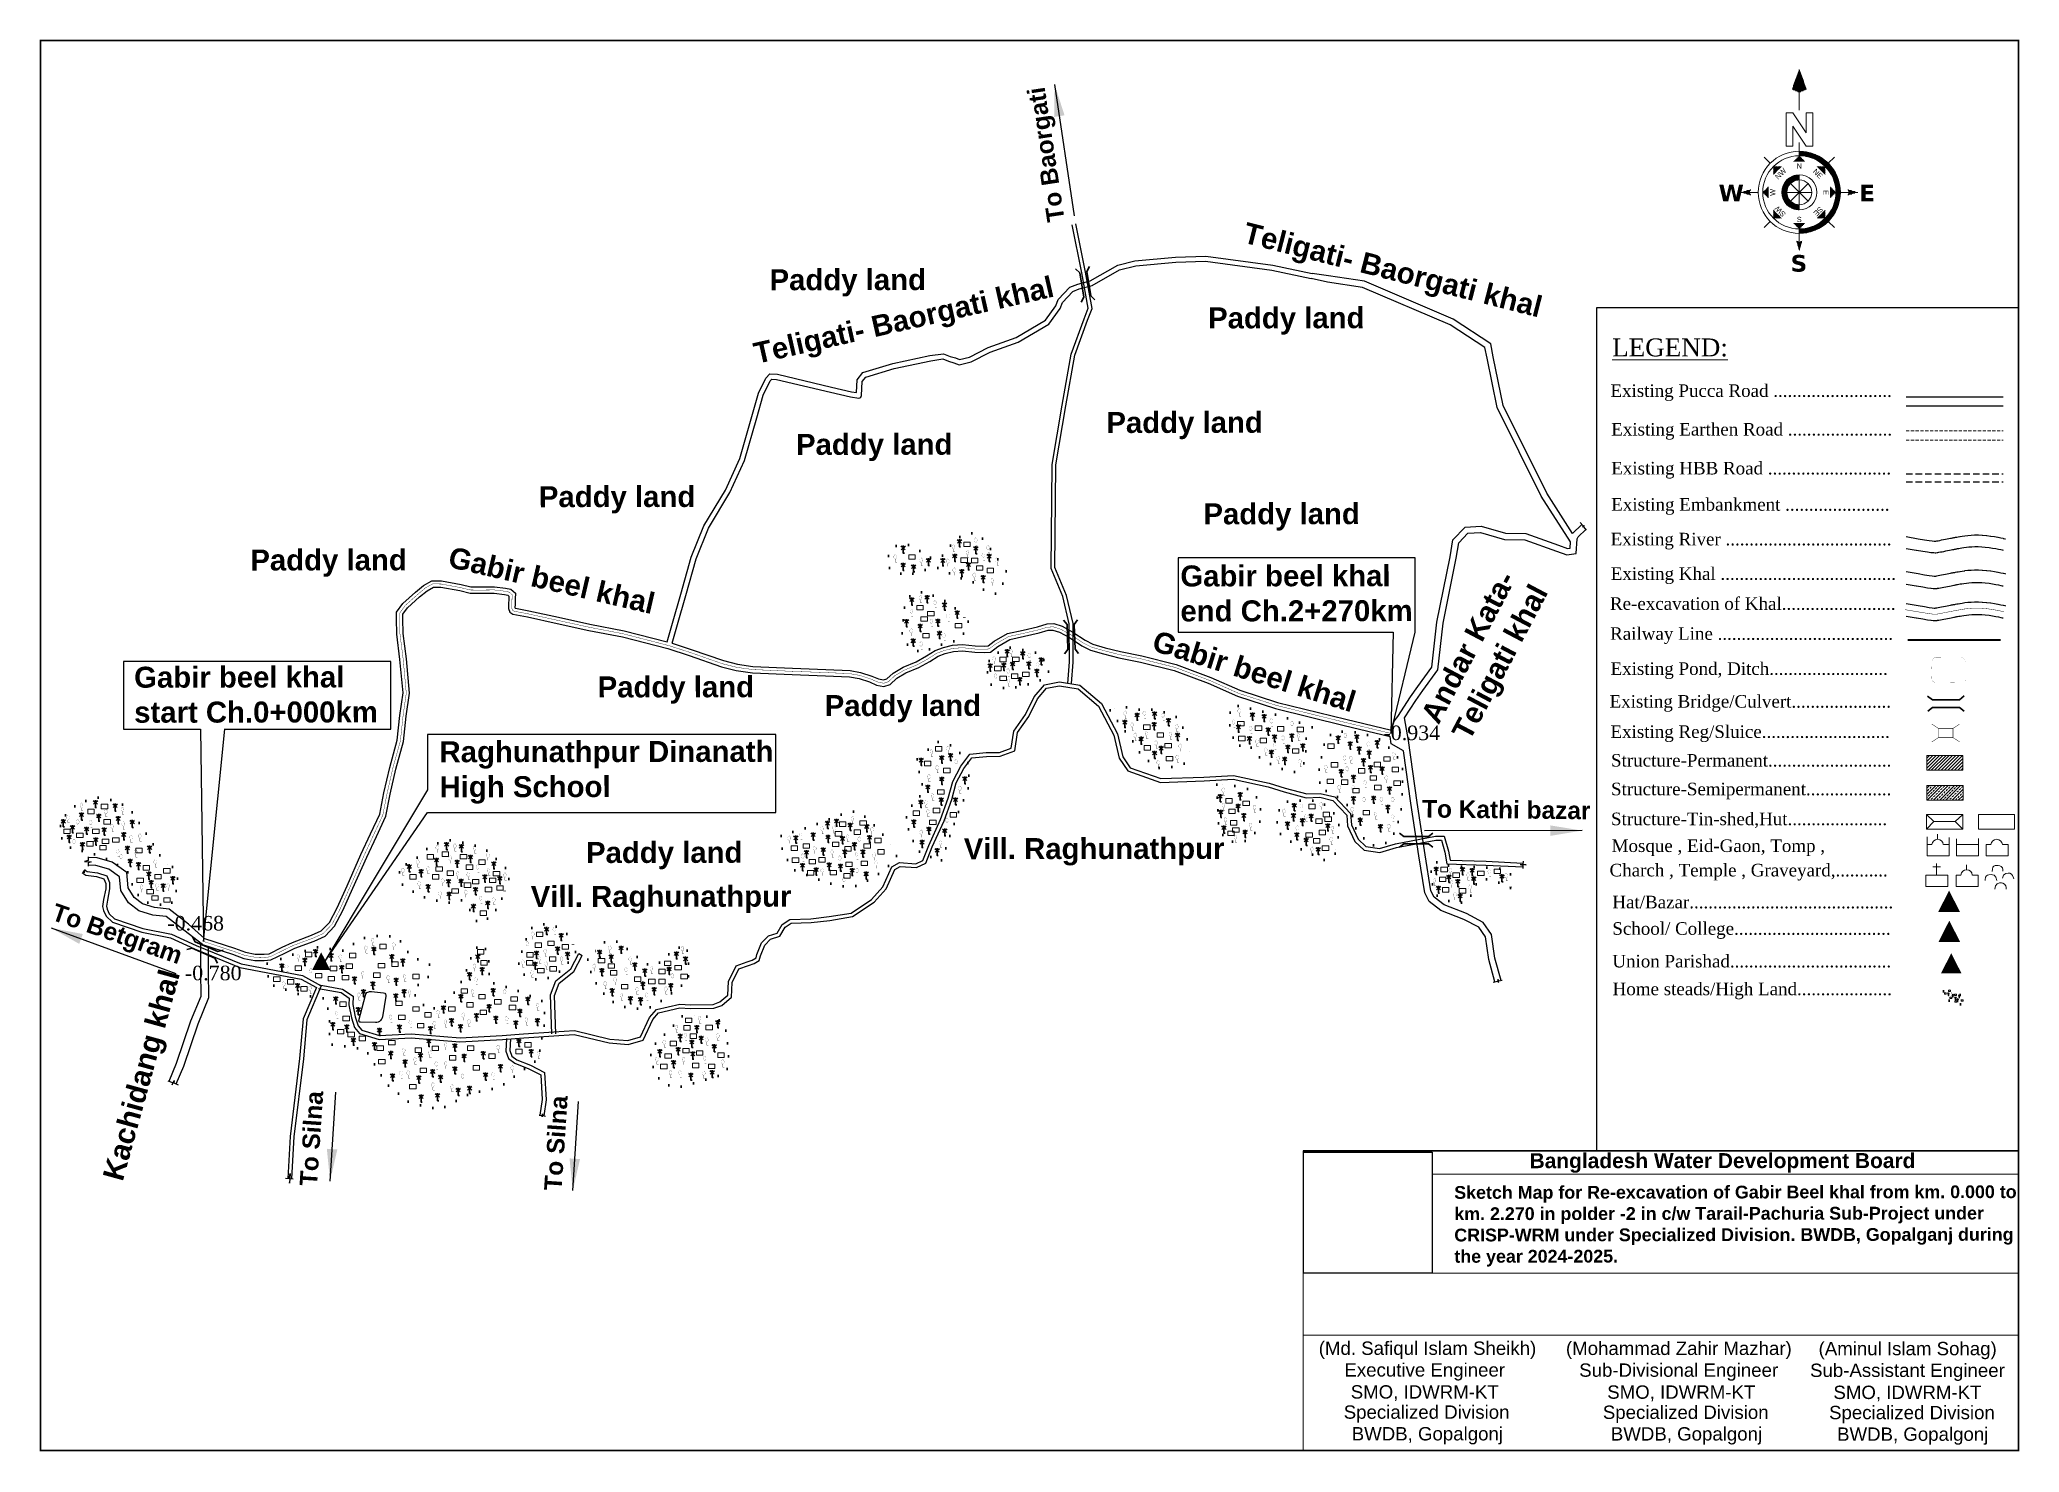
# Model space of a CAD drawing. Header units: millimetres. Extents: x 103 to 31780, y -96328 to -48.
# Drawn here: x 28681 to 31780, y -96328 to -94117 of the extents above; entities outside this region: 3.
import ezdxf
from ezdxf.enums import TextEntityAlignment as Align

# ---------------------------------------------------------------- set-up
doc = ezdxf.new("R2010")
doc.units = ezdxf.units.MM
doc.header["$MEASUREMENT"] = 0
for name, pattern in [('ACAD_ISO02W100', [15, 12, -3]), ('CENTERX2', [4, 2.5, -0.5, 0.5, -0.5]), ('DASHED', [0.75, 0.5, -0.25]), ('DASHED2', [0.375, 0.25, -0.125]), ('DOT2', [0.125, 0, -0.125]), ('HIDDENX2', [0.75, 0.5, -0.25]), ('PHANTOM2', [1.25, 0.625, -0.125, 0.125, -0.125, 0.125, -0.125])]:
    doc.linetypes.add(name, pattern=pattern)
for name, color, linetype, lineweight in [('Bazar', 97, 'Continuous', 15), ('Bridge or Culvert', 7, 'Continuous', 25), ('Church', 170, 'Continuous', 9), ('Earthan Road', 7, 'DASHED2', 9), ('Eid-Gah', 170, 'Continuous', 9), ('Existing Str', 7, 'PHANTOM2', 35), ('existing-profile', 5, 'ACAD_ISO02W100', 25), ('FRAM', 7, 'Continuous', 50), ('Graveyard', 40, 'Continuous', 9), ('HOUSE', 144, 'Continuous', 18), ('line', 10, 'Continuous', 9), ('Mosque', 170, 'Continuous', 9), ('OUTLINE', 7, 'Continuous', 15), ('p2', 32, 'Continuous', 15), ('PL', 7, 'Continuous', 15), ('Pond or Ditch', 7, 'Continuous', 9), ('PUCCA ROAD', 1, 'Continuous', 30), ('Rail Line', 14, 'TRACKS', 35), ('Temple', 170, 'Continuous', 9), ('Tomb', 170, 'Continuous', 9), ('Union', 7, 'Continuous', 15)]:
    doc.layers.add(name, color=color, linetype=linetype, lineweight=lineweight)
for name, color, linetype in [('boundary', 7, 'Continuous'), ('Earthen Emb', 42, 'Continuous'), ('Embankment', 6, 'DASHED'), ('HBB_BFS Road', 7, 'DASHED2'), ('Home Stead', 151, 'Continuous'), ('Khal', 4, 'Continuous'), ('RIVER', 150, 'Continuous'), ('TEXT', 5, 'Continuous'), ('Trees', 77, 'Continuous')]:
    doc.layers.add(name, color=color, linetype=linetype)
doc.styles.add('AR', font='arial.ttf', dxfattribs={"height": 450})
doc.styles.add('b', font='times.ttf')
doc.styles.add('LEG', font='romantic.ttf')
doc.styles.add('Romans', font='arial.ttf')
doc.styles.get("Standard").update_dxf_attribs({"font": 'arial.ttf'})
doc.styles.add('sum', font='arialbd.ttf')
doc.linetypes.add('TRACKS', pattern='A,0.15,[130,ltypeshp.shx,S=0.25,R=0,X=0,Y=0],0.15', length=0.3)
doc.dimstyles.get("Standard").update_dxf_attribs({"dimtxt": 0.18, "dimasz": 0.18, "dimexe": 0.18, "dimexo": 0.0625, "dimgap": 0.09, "dimtad": 0, "dimtih": 1, "dimtoh": 1, "dimdec": 4, "dimzin": 0, "dimdsep": 46, "dimtxsty": 'Standard', "dimblk": 'DATUMBLANK', "dimcen": 0.09, "dimadec": 0, "dimazin": 0, "dimtfac": 1, "dimtdec": 4, "dimtofl": 0, "dimtmove": 0, "dimatfit": 3, "dimfxl": 1, "dimtolj": 1, "dimtzin": 0, "dimarcsym": 0})
picture_1 = doc.add_image_def('image1.png', size_in_pixel=(204, 192))
pattern_1 = [(360, (26.19663, 31.512), (2e-14, 0.2822134), [])]
pattern_2 = [(360, (26.19663, 27.11894), (2e-14, 0.2822134), [])]
pattern_3 = [(180, (26.19663, 27.11894), (2e-14, 0.2822134), [])]
pattern_4 = [(45, (26.19663, 27.11894), (-0.199555, 0.199555), [])]
pattern_5 = [(90, (26.19663, 27.11894), (-0.2822134, 2e-14), [])]
pattern_6 = [(135, (26.19663, 27.11894), (-0.199555, -0.199555), [])]
pattern_7 = [(180, (26.19663, 27.11894), (-2e-14, -0.2822134), [])]
pattern_8 = [(225, (26.19663, 27.11894), (0.199555, -0.199555), [])]
pattern_9 = [(270, (26.19663, 27.11894), (0.2822134, -2e-14), [])]
pattern_10 = [(315, (26.19663, 27.11894), (0.199555, 0.199555), [])]

msp = doc.modelspace()

# ---------------------------------------------------------------- texts
at = {"layer": 'Embankment', "ltscale": 0.1, "char_height": 0.18, "attachment_point": 1}
for insert in [(103.2, -47.9), (103.2, -48.2), (103.4, -48.2)]:
    msp.add_mtext('\\A1;', dxfattribs=dict(at, insert=insert))
at = {"layer": 'FRAM', "linetype": 'Continuous', "lineweight": -3, "style": 'AR'}
for s, p in [('(Md. Safiqul Islam Sheikh)   ', (30865.9, -96175.6)), ('(Mohammad Zahir Mazhar)      ', (31271.5, -96175.8)), ('Executive Engineer     ', (30869.7, -96209.6)), ('Sub-Divisional Engineer       ', (31275.3, -96209.9)), ('SMO, IDWRM-KT     ', (30869.7, -96244)), ('SMO, IDWRM-KT      ', (31275.3, -96244.3)), ('Specialized Division     ', (30872.6, -96275.6)), ('Specialized Division     ', (31278.2, -96275.9)), ('BWDB, Gopalgonj     ', (30873.8, -96309.5)), ('BWDB, Gopalgonj     ', (31279.4, -96309.7))]:
    msp.add_text(s, height=20.886, dxfattribs=at).set_placement(p, align=Align.CENTER)
at = {"layer": 'FRAM', "linetype": 'Continuous', "style": 'AR'}
for s, p in [('(Aminul Islam Sohag)     ', (31625.6, -96176.2)), ('Sub-Assistant Engineer      ', (31629.3, -96210.2)), ('SMO, IDWRM-KT      ', (31629.3, -96244.7)), ('Specialized Division     ', (31632.3, -96276.3)), ('BWDB, Gopalgonj     ', (31633.5, -96310.1))]:
    msp.add_text(s, height=20.886, dxfattribs=at).set_placement(p, align=Align.CENTER)
at = {"layer": 'OUTLINE', "style": 'LEG'}
msp.add_text('%%ULEGEND:', height=28.03, dxfattribs=at).set_placement((31142.8, -94612.7))
at = {"layer": 'OUTLINE', "ltscale": 0.1, "style": 'b'}
for s, p in [('Railway Line .....................................', (31139.6, -95056.4)), (' Existing Reg/Sluice...........................', (31132.8, -95209.9)), ('Structure-Permanent..........................', (31141, -95254.8)), ('Structure-Semipermanent..................', (31141, -95299.7)), ('Structure-Tin-shed,Hut.....................', (31141, -95346.5)), ('Mosque , Eid-Gaon, Tomp ,', (31142, -95388.5)), ('Charch , Temple , Graveyard,........... ', (31138.7, -95426.7)), ('Home steads/High Land....................', (31143.5, -95612.6))]:
    msp.add_text(s, height=19.662, dxfattribs=at).set_placement(p)
at = {"layer": 'OUTLINE', "ltscale": 0.1, "attachment_point": 1, "style": 'b'}
for s, insert, char_height, width in [('Existing Pucca Road .........................', (31140.1, -94656.5), 19.662, 917.411), ('Existing Earthen Road ......................', (31141.4, -94717), 19.662, 917.411), ('Existing HBB Road ..........................', (31141.4, -94777.9), 19.662, 917.411), ('Existing Embankment ......................', (31141.4, -94834.6), 19.662, 917.411), (' Existing River ...................................', (31133, -94888.9), 19.662, 917.411), ('Existing Khal .....................................', (31140.7, -94942.9), 19.662, 917.411), ('Re-excavation of Khal........................', (31139.4, -94989.8), 19.662, 917.411), (' Existing Pond, Ditch.........................', (31132.9, -95091.6), 19.662, 917.411), (' Existing Bridge/Culvert.....................', (31131.4, -95142.9), 19.662, 917.411), ('-0.934', (30784.8, -95190.6), 22.74, 1060.804), ('Hat/Bazar...........................................', (31143.1, -95457), 19.662, 917.411), ('-0.468', (28881.3, -95488.6), 22.74, 1060.804), ('School/ College.................................', (31143.1, -95498.4), 19.662, 917.411), ('-0.780', (28908.8, -95566.5), 22.74, 1060.804), ('Union Parishad..................................', (31143.1, -95549.5), 19.662, 917.411)]:
    msp.add_mtext(s, dxfattribs=dict(at, insert=insert, char_height=char_height, width=width))
at = {"layer": 'TEXT', "color": 7, "style": 'sum'}
msp.add_text('Bangladesh Water Development Board', height=23.431, rotation=0.0165, dxfattribs=at).set_placement((31315.5, -95883.3), align=Align.CENTER)
at = {"layer": 'TEXT', "color": 7, "attachment_point": 1, "style": 'sum'}
for s, insert, char_height, width, rotation in [('To Baorgati', (30258.9, -94403.9), 27.382, 530.043, 98.5879), ('Teligati- Baorgati khal', (30571.2, -94402.3), 32.858, 636.052, 345.7822), ('Paddy land ', (29823.9, -94476.4), 32.858, 636.052, 0.0783), ('Teligati- Baorgati khal', (29796.4, -94592.5), 32.858, 636.052, 12.7596), ('Paddy land ', (30510.3, -94536.1), 32.858, 636.052, 0.0783), ('Paddy land ', (30351.1, -94699.8), 32.858, 636.052, 0.0783), ('Paddy land ', (29865.3, -94734.1), 32.858, 636.052, 0.0783), ('Paddy land ', (29462.8, -94815.9), 32.858, 636.052, 0.0783), ('Paddy land ', (30503, -94842.8), 32.858, 636.052, 0.0783), ('Paddy land ', (29011.2, -94915.1), 32.858, 636.052, 0.0783), ('Gabir beel khal', (29326.4, -94909.9), 32.858, 636.052, 346.9469), ('Gabir beel khal \\Pend Ch.2+270km', (30466.9, -94940), 32.858, 636.052, 0.0783), ('Andar Kata-\\PTeligati khal', (30842, -95175), 32.858, 636.052, 62.1582), ('Gabir beel khal', (30430.3, -95041), 32.858, 636.052, 342.7356), ('Gabir beel khal \\Pstart Ch.0+000km', (28829.3, -95098.5), 32.858, 636.052, 0.0783), ('Paddy land ', (29554.8, -95113.7), 32.858, 636.052, 0.0783), ('Paddy land ', (29910.2, -95142.9), 32.858, 636.052, 0.0783), ('Raghunathpur Dinanath \\PHigh School ', (29307.3, -95215.2), 32.858, 636.052, 0.0783), ('To Kathi bazar', (30845.5, -95307), 27.382, 530.043, 359.3755), ('Paddy land ', (29536.6, -95372.9), 32.858, 636.052, 0.0783), ('Vill. Raghunathpur ', (30127.9, -95366.9), 32.858, 636.052, 0.0783), ('Vill. Raghunathpur ', (29450.1, -95441.7), 32.858, 636.052, 0.0783), ('To Betgram', (28707.2, -95468.2), 27.38, 530.043, 340.6676), ('Kachidang khal', (28779.6, -95896.6), 32.858, 636.052, 74.5924), ('To Silna', (29088.2, -95910.2), 27.38, 530.043, 86.1924), ('To Silna', (29470.9, -95917.4), 27.38, 530.043, 86.1924), ('Sketch Map for Re-excavation of Gabir Beel khal from km. 0.000 to km. 2.270 in polder -2 in c/w Tarail-Pachuria Sub-Project under CRISP-WRM under Specialized Division. BWDB, Gopalganj during the year 2024-2025.', (30895.6, -95911.4), 20, 878.861, 0.0783)]:
    msp.add_mtext(s, dxfattribs=dict(at, insert=insert, char_height=char_height, width=width, rotation=rotation))

# ---------------------------------------------------------------- blocks, each defined once
blk = doc.blocks.new('A$C3B865840')
at = {"layer": 'Bridge or Culvert', "color": 7, "linetype": 'Continuous', "lineweight": 30}
for points in [[(0, 43.6), (13.8, 33.1), (91.3, 33.3), (105, 44.2)], [(0.2, 0), (13.9, 10.6), (91.4, 10.9), (105.2, 0.2)]]:
    blk.add_lwpolyline(points, dxfattribs=at)
blk = doc.blocks.new('A$C7FEE66E4')
at = {"layer": 'Trees', "linetype": 'Continuous', "const_width": 0.000142}
blk.add_lwpolyline([(0, 0, 0.606435), (0, 0.0049, 0.606435)], format="xyb", close=True, dxfattribs=at)
at = {"layer": 'Trees', "linetype": 'Continuous', "const_width": 0.000252}
for points in [[(0, 0), (0, -0.0029)], [(0, -0.0029), (0.0017, -0.0029)]]:
    blk.add_lwpolyline(points, dxfattribs=at)
blk = doc.blocks.new('A$C01DB3217')
at = {"layer": 'Trees', "color": 1, "lineweight": 30}
blk.add_lwpolyline([(0, 0.0028), (0, -0.0071), (0.0015, -0.0071)], dxfattribs=at)
for centre, start, end in [((-0.012, -0.0154), 41.2491, 62.6782), ((0.012, -0.0154), 117.3218, 138.7509)]:
    blk.add_arc(centre, 0.0195, start, end, dxfattribs=at)
blk = doc.blocks.new('A$C5FE22593')
h = blk.add_hatch()
h.set_pattern_fill('_USER', color=11, scale=0.282213, style=0, pattern_type=0)
h.set_pattern_definition(pattern_1)
h.paths.add_polyline_path([(26.2, 66.79), (23.84, 60.2), (26.2, 59.26), (28.55, 60.2)])
h = blk.add_hatch()
h.set_pattern_fill('_USER', color=11, scale=0.282213, style=0, pattern_type=0)
h.set_pattern_definition(pattern_1)
h.paths.add_polyline_path([(26.2, 66.79), (23.84, 60.2), (26.2, 59.26), (28.55, 60.2)])
h = blk.add_hatch()
h.set_pattern_fill('_USER', color=11, scale=0.282213, style=0, pattern_type=0)
h.set_pattern_definition(pattern_1)
h.paths.add_polyline_path([(26.2, 66.79), (23.84, 60.2), (26.2, 59.26), (28.55, 60.2)])
h = blk.add_hatch()
h.set_pattern_fill('_USER', color=11, scale=0.282213, style=0, pattern_type=0)
h.set_pattern_definition(pattern_1)
h.paths.add_polyline_path([(26.2, 66.79), (23.84, 60.2), (26.2, 59.26), (28.55, 60.2)])
h = blk.add_hatch(color=11)
h.paths.add_polyline_path([(26.2, 15.36), (26.2, 13.92, 1), (26.2, 40.32), (26.2, 38.88, -1)])
h.paths.add_polyline_path([(26.2, 31.11), (26.2, 32.76, 1), (26.2, 21.47), (26.2, 23.13, -1)])
h = blk.add_hatch(color=11)
h.paths.add_polyline_path([(26.2, 15.36), (26.2, 13.92, 1), (26.2, 40.32), (26.2, 38.88, -1)])
h.paths.add_polyline_path([(26.2, 31.11), (26.2, 32.76, 1), (26.2, 21.47), (26.2, 23.13, -1)])
h = blk.add_hatch(color=11)
h.paths.add_polyline_path([(26.2, 15.36), (26.2, 13.92, 1), (26.2, 40.32), (26.2, 38.88, -1)])
h.paths.add_polyline_path([(26.2, 31.11), (26.2, 32.76, 1), (26.2, 21.47), (26.2, 23.13, -1)])
h = blk.add_hatch(color=11)
h.paths.add_polyline_path([(26.2, 15.36), (26.2, 13.92, 1), (26.2, 40.32), (26.2, 38.88, -1)])
h.paths.add_polyline_path([(26.2, 31.11), (26.2, 32.76, 1), (26.2, 21.47), (26.2, 23.13, -1)])
h = blk.add_hatch()
h.set_pattern_fill('_USER', color=11, scale=0.282213, angle=90, style=0, pattern_type=0)
h.set_pattern_definition(pattern_5)
h.paths.add_polyline_path([(28.08, 37), (26.2, 38.88), (24.32, 37)])
h = blk.add_hatch()
h.set_pattern_fill('_USER', color=11, scale=0.282213, angle=90, style=0, pattern_type=0)
h.set_pattern_definition(pattern_5)
h.paths.add_polyline_path([(28.08, 37), (26.2, 38.88), (24.32, 37)])
h = blk.add_hatch()
h.set_pattern_fill('_USER', color=11, scale=0.282213, angle=90, style=0, pattern_type=0)
h.set_pattern_definition(pattern_5)
h.paths.add_polyline_path([(28.08, 37), (26.2, 38.88), (24.32, 37)])
h = blk.add_hatch()
h.set_pattern_fill('_USER', color=11, scale=0.282213, angle=90, style=0, pattern_type=0)
h.set_pattern_definition(pattern_5)
h.paths.add_polyline_path([(28.08, 37), (26.2, 38.88), (24.32, 37)])
h = blk.add_hatch()
h.set_pattern_fill('_USER', color=11, scale=0.282213, style=0, pattern_type=0)
h.set_pattern_definition(pattern_2)
h.paths.add_polyline_path([(39.4, 27.12, 0.414214), (26.2, 40.32), (26.2, 38.88, -0.414214), (37.96, 27.12, -0.414214), (26.2, 15.36), (26.2, 13.92, 0.414214)])
h = blk.add_hatch()
h.set_pattern_fill('_USER', color=11, scale=0.282213, style=0, pattern_type=0)
h.set_pattern_definition(pattern_2)
h.paths.add_polyline_path([(39.4, 27.12, 0.414214), (26.2, 40.32), (26.2, 38.88, -0.414214), (37.96, 27.12, -0.414214), (26.2, 15.36), (26.2, 13.92, 0.414214)])
h = blk.add_hatch()
h.set_pattern_fill('_USER', color=11, scale=0.282213, style=0, pattern_type=0)
h.set_pattern_definition(pattern_2)
h.paths.add_polyline_path([(39.4, 27.12, 0.414214), (26.2, 40.32), (26.2, 38.88, -0.414214), (37.96, 27.12, -0.414214), (26.2, 15.36), (26.2, 13.92, 0.414214)])
h = blk.add_hatch()
h.set_pattern_fill('_USER', color=11, scale=0.282213, style=0, pattern_type=0)
h.set_pattern_definition(pattern_2)
h.paths.add_polyline_path([(39.4, 27.12, 0.414214), (26.2, 40.32), (26.2, 38.88, -0.414214), (37.96, 27.12, -0.414214), (26.2, 15.36), (26.2, 13.92, 0.414214)])
h = blk.add_hatch()
h.set_pattern_fill('_USER', color=11, scale=0.282213, angle=135, style=0, pattern_type=0)
h.set_pattern_definition(pattern_6)
h.paths.add_polyline_path([(20.54, 35.43), (17.88, 35.43), (17.88, 32.77)])
h = blk.add_hatch()
h.set_pattern_fill('_USER', color=11, scale=0.282213, angle=135, style=0, pattern_type=0)
h.set_pattern_definition(pattern_6)
h.paths.add_polyline_path([(20.54, 35.43), (17.88, 35.43), (17.88, 32.77)])
h = blk.add_hatch()
h.set_pattern_fill('_USER', color=11, scale=0.282213, angle=135, style=0, pattern_type=0)
h.set_pattern_definition(pattern_6)
h.paths.add_polyline_path([(20.54, 35.43), (17.88, 35.43), (17.88, 32.77)])
h = blk.add_hatch()
h.set_pattern_fill('_USER', color=11, scale=0.282213, angle=135, style=0, pattern_type=0)
h.set_pattern_definition(pattern_6)
h.paths.add_polyline_path([(20.54, 35.43), (17.88, 35.43), (17.88, 32.77)])
h = blk.add_hatch()
h.set_pattern_fill('_USER', color=11, scale=0.282213, style=0, pattern_type=0)
h.set_pattern_definition(pattern_2)
h.paths.add_polyline_path([(26.2, 31.11), (26.2, 32.76, 0.414214), (20.55, 27.12, 0.414214), (26.2, 21.47), (26.2, 23.13, -0.414214), (22.21, 27.12, -0.414214)])
h = blk.add_hatch()
h.set_pattern_fill('_USER', color=11, scale=0.282213, style=0, pattern_type=0)
h.set_pattern_definition(pattern_2)
h.paths.add_polyline_path([(26.2, 31.11), (26.2, 32.76, 0.414214), (20.55, 27.12, 0.414214), (26.2, 21.47), (26.2, 23.13, -0.414214), (22.21, 27.12, -0.414214)])
h = blk.add_hatch()
h.set_pattern_fill('_USER', color=11, scale=0.282213, style=0, pattern_type=0)
h.set_pattern_definition(pattern_2)
h.paths.add_polyline_path([(26.2, 31.11), (26.2, 32.76, 0.414214), (20.55, 27.12, 0.414214), (26.2, 21.47), (26.2, 23.13, -0.414214), (22.21, 27.12, -0.414214)])
h = blk.add_hatch()
h.set_pattern_fill('_USER', color=11, scale=0.282213, style=0, pattern_type=0)
h.set_pattern_definition(pattern_2)
h.paths.add_polyline_path([(26.2, 31.11), (26.2, 32.76, 0.414214), (20.55, 27.12, 0.414214), (26.2, 21.47), (26.2, 23.13, -0.414214), (22.21, 27.12, -0.414214)])
h = blk.add_hatch()
h.set_pattern_fill('_USER', color=11, scale=0.282213, angle=45, style=0, pattern_type=0)
h.set_pattern_definition(pattern_4)
h.paths.add_polyline_path([(34.51, 32.77), (34.51, 35.43), (31.85, 35.43)])
h = blk.add_hatch()
h.set_pattern_fill('_USER', color=11, scale=0.282213, angle=45, style=0, pattern_type=0)
h.set_pattern_definition(pattern_4)
h.paths.add_polyline_path([(34.51, 32.77), (34.51, 35.43), (31.85, 35.43)])
h = blk.add_hatch()
h.set_pattern_fill('_USER', color=11, scale=0.282213, angle=45, style=0, pattern_type=0)
h.set_pattern_definition(pattern_4)
h.paths.add_polyline_path([(34.51, 32.77), (34.51, 35.43), (31.85, 35.43)])
h = blk.add_hatch()
h.set_pattern_fill('_USER', color=11, scale=0.282213, angle=45, style=0, pattern_type=0)
h.set_pattern_definition(pattern_4)
h.paths.add_polyline_path([(34.51, 32.77), (34.51, 35.43), (31.85, 35.43)])
h = blk.add_hatch()
h.set_pattern_fill('_USER', color=11, scale=0.282213, style=0, pattern_type=0)
h.set_pattern_definition(pattern_3)
h.paths.add_polyline_path([(10.67, 26.18), (10.2, 27.12), (10.67, 28.06), (7.38, 27.12)])
h = blk.add_hatch()
h.set_pattern_fill('_USER', color=11, scale=0.282213, style=0, pattern_type=0)
h.set_pattern_definition(pattern_3)
h.paths.add_polyline_path([(10.67, 26.18), (10.2, 27.12), (10.67, 28.06), (7.38, 27.12)])
h = blk.add_hatch()
h.set_pattern_fill('_USER', color=11, scale=0.282213, style=0, pattern_type=0)
h.set_pattern_definition(pattern_3)
h.paths.add_polyline_path([(10.67, 26.18), (10.2, 27.12), (10.67, 28.06), (7.38, 27.12)])
h = blk.add_hatch()
h.set_pattern_fill('_USER', color=11, scale=0.282213, style=0, pattern_type=0)
h.set_pattern_definition(pattern_3)
h.paths.add_polyline_path([(10.67, 26.18), (10.2, 27.12), (10.67, 28.06), (7.38, 27.12)])
h = blk.add_hatch()
h.set_pattern_fill('_USER', color=11, scale=0.282213, angle=180, style=0, pattern_type=0)
h.set_pattern_definition(pattern_7)
h.paths.add_polyline_path([(16.32, 29), (14.44, 27.12), (16.32, 25.24)])
h = blk.add_hatch()
h.set_pattern_fill('_USER', color=11, scale=0.282213, angle=180, style=0, pattern_type=0)
h.set_pattern_definition(pattern_7)
h.paths.add_polyline_path([(16.32, 29), (14.44, 27.12), (16.32, 25.24)])
h = blk.add_hatch()
h.set_pattern_fill('_USER', color=11, scale=0.282213, angle=180, style=0, pattern_type=0)
h.set_pattern_definition(pattern_7)
h.paths.add_polyline_path([(16.32, 29), (14.44, 27.12), (16.32, 25.24)])
h = blk.add_hatch()
h.set_pattern_fill('_USER', color=11, scale=0.282213, angle=180, style=0, pattern_type=0)
h.set_pattern_definition(pattern_7)
h.paths.add_polyline_path([(16.32, 29), (14.44, 27.12), (16.32, 25.24)])
h = blk.add_hatch()
h.set_pattern_fill('_USER', color=11, scale=0.282213, style=0, pattern_type=0)
h.set_pattern_definition(pattern_2)
h.paths.add_polyline_path([(36.07, 29), (36.07, 25.24), (37.96, 27.12)])
h = blk.add_hatch()
h.set_pattern_fill('_USER', color=11, scale=0.282213, style=0, pattern_type=0)
h.set_pattern_definition(pattern_2)
h.paths.add_polyline_path([(36.07, 29), (36.07, 25.24), (37.96, 27.12)])
h = blk.add_hatch()
h.set_pattern_fill('_USER', color=11, scale=0.282213, style=0, pattern_type=0)
h.set_pattern_definition(pattern_2)
h.paths.add_polyline_path([(36.07, 29), (36.07, 25.24), (37.96, 27.12)])
h = blk.add_hatch()
h.set_pattern_fill('_USER', color=11, scale=0.282213, style=0, pattern_type=0)
h.set_pattern_definition(pattern_2)
h.paths.add_polyline_path([(36.07, 29), (36.07, 25.24), (37.96, 27.12)])
h = blk.add_hatch()
h.set_pattern_fill('_USER', color=11, scale=0.282213, style=0, pattern_type=0)
h.set_pattern_definition(pattern_2)
h.paths.add_polyline_path([(45.01, 27.12), (41.72, 28.06), (42.19, 27.12), (41.72, 26.18)])
h = blk.add_hatch()
h.set_pattern_fill('_USER', color=11, scale=0.282213, style=0, pattern_type=0)
h.set_pattern_definition(pattern_2)
h.paths.add_polyline_path([(45.01, 27.12), (41.72, 28.06), (42.19, 27.12), (41.72, 26.18)])
h = blk.add_hatch()
h.set_pattern_fill('_USER', color=11, scale=0.282213, style=0, pattern_type=0)
h.set_pattern_definition(pattern_2)
h.paths.add_polyline_path([(45.01, 27.12), (41.72, 28.06), (42.19, 27.12), (41.72, 26.18)])
h = blk.add_hatch()
h.set_pattern_fill('_USER', color=11, scale=0.282213, style=0, pattern_type=0)
h.set_pattern_definition(pattern_2)
h.paths.add_polyline_path([(45.01, 27.12), (41.72, 28.06), (42.19, 27.12), (41.72, 26.18)])
h = blk.add_hatch()
h.set_pattern_fill('_USER', color=11, scale=0.282213, angle=-135, style=0, pattern_type=0)
h.set_pattern_definition(pattern_8)
h.paths.add_polyline_path([(17.88, 21.46), (17.88, 18.8), (20.54, 18.8)])
h = blk.add_hatch()
h.set_pattern_fill('_USER', color=11, scale=0.282213, angle=-135, style=0, pattern_type=0)
h.set_pattern_definition(pattern_8)
h.paths.add_polyline_path([(17.88, 21.46), (17.88, 18.8), (20.54, 18.8)])
h = blk.add_hatch()
h.set_pattern_fill('_USER', color=11, scale=0.282213, angle=-135, style=0, pattern_type=0)
h.set_pattern_definition(pattern_8)
h.paths.add_polyline_path([(17.88, 21.46), (17.88, 18.8), (20.54, 18.8)])
h = blk.add_hatch()
h.set_pattern_fill('_USER', color=11, scale=0.282213, angle=-135, style=0, pattern_type=0)
h.set_pattern_definition(pattern_8)
h.paths.add_polyline_path([(17.88, 21.46), (17.88, 18.8), (20.54, 18.8)])
h = blk.add_hatch()
h.set_pattern_fill('_USER', color=11, scale=0.282213, angle=-45, style=0, pattern_type=0)
h.set_pattern_definition(pattern_10)
h.paths.add_polyline_path([(31.85, 18.8), (34.51, 18.8), (34.51, 21.46)])
h = blk.add_hatch()
h.set_pattern_fill('_USER', color=11, scale=0.282213, angle=-45, style=0, pattern_type=0)
h.set_pattern_definition(pattern_10)
h.paths.add_polyline_path([(31.85, 18.8), (34.51, 18.8), (34.51, 21.46)])
h = blk.add_hatch()
h.set_pattern_fill('_USER', color=11, scale=0.282213, angle=-45, style=0, pattern_type=0)
h.set_pattern_definition(pattern_10)
h.paths.add_polyline_path([(31.85, 18.8), (34.51, 18.8), (34.51, 21.46)])
h = blk.add_hatch()
h.set_pattern_fill('_USER', color=11, scale=0.282213, angle=-45, style=0, pattern_type=0)
h.set_pattern_definition(pattern_10)
h.paths.add_polyline_path([(31.85, 18.8), (34.51, 18.8), (34.51, 21.46)])
h = blk.add_hatch()
h.set_pattern_fill('_USER', color=11, scale=0.282213, angle=-90, style=0, pattern_type=0)
h.set_pattern_definition(pattern_9)
h.paths.add_polyline_path([(24.32, 17.24), (26.2, 15.36), (28.08, 17.24)])
h = blk.add_hatch()
h.set_pattern_fill('_USER', color=11, scale=0.282213, angle=-90, style=0, pattern_type=0)
h.set_pattern_definition(pattern_9)
h.paths.add_polyline_path([(24.32, 17.24), (26.2, 15.36), (28.08, 17.24)])
h = blk.add_hatch()
h.set_pattern_fill('_USER', color=11, scale=0.282213, angle=-90, style=0, pattern_type=0)
h.set_pattern_definition(pattern_9)
h.paths.add_polyline_path([(24.32, 17.24), (26.2, 15.36), (28.08, 17.24)])
h = blk.add_hatch()
h.set_pattern_fill('_USER', color=11, scale=0.282213, angle=-90, style=0, pattern_type=0)
h.set_pattern_definition(pattern_9)
h.paths.add_polyline_path([(24.32, 17.24), (26.2, 15.36), (28.08, 17.24)])
h = blk.add_hatch()
h.set_pattern_fill('_USER', color=11, scale=0.282213, style=0, pattern_type=0)
h.set_pattern_definition(pattern_2)
h.paths.add_polyline_path([(27.14, 11.6), (26.2, 11.13), (25.26, 11.6), (26.2, 8.3)])
h = blk.add_hatch()
h.set_pattern_fill('_USER', color=11, scale=0.282213, style=0, pattern_type=0)
h.set_pattern_definition(pattern_2)
h.paths.add_polyline_path([(27.14, 11.6), (26.2, 11.13), (25.26, 11.6), (26.2, 8.3)])
h = blk.add_hatch()
h.set_pattern_fill('_USER', color=11, scale=0.282213, style=0, pattern_type=0)
h.set_pattern_definition(pattern_2)
h.paths.add_polyline_path([(27.14, 11.6), (26.2, 11.13), (25.26, 11.6), (26.2, 8.3)])
h = blk.add_hatch()
h.set_pattern_fill('_USER', color=11, scale=0.282213, style=0, pattern_type=0)
h.set_pattern_definition(pattern_2)
h.paths.add_polyline_path([(27.14, 11.6), (26.2, 11.13), (25.26, 11.6), (26.2, 8.3)])
at = {"color": 11}
for p, q in [((26.2, 53.5), (26.2, 59.26)), ((26.2, 53.5), (26.2, 59.26)), ((26.2, 53.5), (26.2, 59.26)), ((26.2, 53.5), (26.2, 59.26)), ((16.86, 36.46), (14.89, 38.43)), ((16.86, 36.46), (14.89, 38.43)), ((16.86, 36.46), (14.89, 38.43)), ((16.86, 36.46), (14.89, 38.43)), ((26.2, 40.32), (26.2, 43.11)), ((26.2, 40.32), (26.2, 43.11)), ((26.2, 40.32), (26.2, 43.11)), ((26.2, 40.32), (26.2, 43.11)), ((26.2, 40.32), (26.2, 38.88)), ((26.2, 40.32), (26.2, 38.88)), ((26.2, 40.32), (26.2, 38.88)), ((26.2, 40.32), (26.2, 38.88)), ((35.53, 36.46), (37.5, 38.43)), ((35.53, 36.46), (37.5, 38.43)), ((35.53, 36.46), (37.5, 38.43)), ((35.53, 36.46), (37.5, 38.43)), ((26.2, 31.11), (26.2, 32.76)), ((26.2, 31.11), (26.2, 32.76)), ((26.2, 31.11), (26.2, 32.76)), ((26.2, 31.11), (26.2, 32.76)), ((12.99, 27.12), (10.2, 27.12)), ((12.99, 27.12), (10.2, 27.12)), ((12.99, 27.12), (10.2, 27.12)), ((12.99, 27.12), (10.2, 27.12)), ((22.21, 27.12), (30.19, 27.12)), ((30.19, 27.12), (22.21, 27.12)), ((22.21, 27.12), (30.19, 27.12)), ((30.19, 27.12), (22.21, 27.12)), ((22.21, 27.12), (30.19, 27.12)), ((30.19, 27.12), (22.21, 27.12)), ((22.21, 27.12), (30.19, 27.12)), ((30.19, 27.12), (22.21, 27.12)), ((23.37, 24.3), (29.02, 29.94)), ((29.02, 24.3), (23.37, 29.94)), ((29.02, 29.94), (23.37, 24.3)), ((23.37, 29.94), (29.02, 24.3)), ((23.37, 24.3), (29.02, 29.94)), ((29.02, 24.3), (23.37, 29.94)), ((29.02, 29.94), (23.37, 24.3)), ((23.37, 29.94), (29.02, 24.3)), ((23.37, 24.3), (29.02, 29.94)), ((29.02, 24.3), (23.37, 29.94)), ((29.02, 29.94), (23.37, 24.3)), ((23.37, 29.94), (29.02, 24.3)), ((23.37, 24.3), (29.02, 29.94)), ((29.02, 24.3), (23.37, 29.94)), ((29.02, 29.94), (23.37, 24.3)), ((23.37, 29.94), (29.02, 24.3)), ((26.2, 23.13), (26.2, 31.11)), ((26.2, 31.11), (26.2, 23.13)), ((26.2, 23.13), (26.2, 31.11)), ((26.2, 31.11), (26.2, 23.13)), ((26.2, 23.13), (26.2, 31.11)), ((26.2, 31.11), (26.2, 23.13)), ((26.2, 23.13), (26.2, 31.11)), ((26.2, 31.11), (26.2, 23.13)), ((39.4, 27.12), (42.19, 27.12)), ((39.4, 27.12), (42.19, 27.12)), ((39.4, 27.12), (42.19, 27.12)), ((39.4, 27.12), (42.19, 27.12)), ((26.2, 23.13), (26.2, 21.47)), ((26.2, 23.13), (26.2, 21.47)), ((26.2, 23.13), (26.2, 21.47)), ((26.2, 23.13), (26.2, 21.47)), ((16.86, 17.78), (14.89, 15.81)), ((16.86, 17.78), (14.89, 15.81)), ((16.86, 17.78), (14.89, 15.81)), ((16.86, 17.78), (14.89, 15.81)), ((26.2, 13.92), (26.2, 15.36)), ((26.2, 13.92), (26.2, 15.36)), ((26.2, 13.92), (26.2, 15.36)), ((26.2, 13.92), (26.2, 15.36)), ((26.2, 13.92), (26.2, 11.13)), ((26.2, 13.92), (26.2, 11.13)), ((26.2, 13.92), (26.2, 11.13)), ((26.2, 13.92), (26.2, 11.13)), ((35.53, 17.78), (37.5, 15.81)), ((35.53, 17.78), (37.5, 15.81)), ((35.53, 17.78), (37.5, 15.81)), ((35.53, 17.78), (37.5, 15.81))]:
    blk.add_line(p, q, dxfattribs=at)
at = {"color": 1}
for p, q in [((22.03, 52.68), (24.16, 52.68)), ((22.03, 42.01), (22.03, 52.68)), ((22.03, 52.68), (24.16, 52.68)), ((22.03, 42.01), (22.03, 52.68)), ((22.03, 52.68), (24.16, 52.68)), ((22.03, 42.01), (22.03, 52.68)), ((22.03, 52.68), (24.16, 52.68)), ((22.03, 42.01), (22.03, 52.68)), ((24.16, 52.68), (28.43, 46.28)), ((24.16, 52.68), (28.43, 46.28)), ((24.16, 52.68), (28.43, 46.28)), ((24.16, 52.68), (28.43, 46.28)), ((28.43, 52.68), (30.56, 52.68)), ((28.43, 46.28), (28.43, 52.68)), ((28.43, 52.68), (30.56, 52.68)), ((28.43, 46.28), (28.43, 52.68)), ((28.43, 52.68), (30.56, 52.68)), ((28.43, 46.28), (28.43, 52.68)), ((28.43, 52.68), (30.56, 52.68)), ((28.43, 46.28), (28.43, 52.68)), ((30.56, 52.68), (30.56, 42.01)), ((30.56, 52.68), (30.56, 42.01)), ((30.56, 52.68), (30.56, 42.01)), ((30.56, 52.68), (30.56, 42.01)), ((24.16, 48.41), (24.16, 42.01)), ((28.43, 42.01), (24.16, 48.41)), ((24.16, 48.41), (24.16, 42.01)), ((28.43, 42.01), (24.16, 48.41)), ((24.16, 48.41), (24.16, 42.01)), ((28.43, 42.01), (24.16, 48.41)), ((24.16, 48.41), (24.16, 42.01)), ((28.43, 42.01), (24.16, 48.41)), ((24.16, 42.01), (22.03, 42.01)), ((24.16, 42.01), (22.03, 42.01)), ((24.16, 42.01), (22.03, 42.01)), ((24.16, 42.01), (22.03, 42.01)), ((30.56, 42.01), (28.43, 42.01)), ((30.56, 42.01), (28.43, 42.01)), ((30.56, 42.01), (28.43, 42.01)), ((30.56, 42.01), (28.43, 42.01))]:
    blk.add_line(p, q, dxfattribs=at)
at = {"color": 11}
for radius in [13.2, 13.2, 13.2, 13.2, 11.76, 11.76, 11.76, 11.76, 5.64, 5.64, 5.64, 5.64, 3.99, 3.99, 3.99, 3.99]:
    blk.add_circle((26.2, 27.12), radius, dxfattribs=at)
for points in [[(26.2, 66.79), (23.84, 60.2), (26.2, 59.26)], [(26.2, 66.79), (23.84, 60.2), (26.2, 59.26)], [(26.2, 66.79), (23.84, 60.2), (26.2, 59.26)], [(26.2, 66.79), (23.84, 60.2), (26.2, 59.26)], [(26.2, 59.26), (28.55, 60.2), (26.2, 66.79)], [(26.2, 59.26), (28.55, 60.2), (26.2, 66.79)], [(26.2, 59.26), (28.55, 60.2), (26.2, 66.79)], [(26.2, 59.26), (28.55, 60.2), (26.2, 66.79)], [(26.2, 38.88), (28.08, 37), (24.32, 37)], [(26.2, 38.88), (28.08, 37), (24.32, 37)], [(26.2, 38.88), (28.08, 37), (24.32, 37)], [(26.2, 38.88), (28.08, 37), (24.32, 37)], [(17.88, 35.43), (20.54, 35.43), (17.88, 32.77)], [(17.88, 35.43), (20.54, 35.43), (17.88, 32.77)], [(17.88, 35.43), (20.54, 35.43), (17.88, 32.77)], [(17.88, 35.43), (20.54, 35.43), (17.88, 32.77)], [(34.51, 35.43), (34.51, 32.77), (31.85, 35.43)], [(34.51, 35.43), (34.51, 32.77), (31.85, 35.43)], [(34.51, 35.43), (34.51, 32.77), (31.85, 35.43)], [(34.51, 35.43), (34.51, 32.77), (31.85, 35.43)], [(7.38, 27.12), (10.67, 28.06), (10.2, 27.12)], [(7.38, 27.12), (10.67, 28.06), (10.2, 27.12)], [(7.38, 27.12), (10.67, 28.06), (10.2, 27.12)], [(7.38, 27.12), (10.67, 28.06), (10.2, 27.12)], [(10.67, 26.18), (10.2, 27.12), (7.38, 27.12)], [(10.67, 26.18), (10.2, 27.12), (7.38, 27.12)], [(10.67, 26.18), (10.2, 27.12), (7.38, 27.12)], [(10.67, 26.18), (10.2, 27.12), (7.38, 27.12)], [(14.44, 27.12), (16.32, 29), (16.32, 25.24)], [(14.44, 27.12), (16.32, 29), (16.32, 25.24)], [(14.44, 27.12), (16.32, 29), (16.32, 25.24)], [(14.44, 27.12), (16.32, 29), (16.32, 25.24)], [(37.96, 27.12), (36.07, 25.24), (36.07, 29)], [(37.96, 27.12), (36.07, 25.24), (36.07, 29)], [(37.96, 27.12), (36.07, 25.24), (36.07, 29)], [(37.96, 27.12), (36.07, 25.24), (36.07, 29)], [(41.72, 28.06), (42.19, 27.12), (45.01, 27.12)], [(41.72, 28.06), (42.19, 27.12), (45.01, 27.12)], [(41.72, 28.06), (42.19, 27.12), (45.01, 27.12)], [(41.72, 28.06), (42.19, 27.12), (45.01, 27.12)], [(45.01, 27.12), (41.72, 26.18), (42.19, 27.12)], [(45.01, 27.12), (41.72, 26.18), (42.19, 27.12)], [(45.01, 27.12), (41.72, 26.18), (42.19, 27.12)], [(45.01, 27.12), (41.72, 26.18), (42.19, 27.12)], [(17.88, 18.8), (17.88, 21.46), (20.54, 18.8)], [(17.88, 18.8), (17.88, 21.46), (20.54, 18.8)], [(17.88, 18.8), (17.88, 21.46), (20.54, 18.8)], [(17.88, 18.8), (17.88, 21.46), (20.54, 18.8)], [(34.51, 18.8), (31.85, 18.8), (34.51, 21.46)], [(34.51, 18.8), (31.85, 18.8), (34.51, 21.46)], [(34.51, 18.8), (31.85, 18.8), (34.51, 21.46)], [(34.51, 18.8), (31.85, 18.8), (34.51, 21.46)], [(26.2, 15.36), (24.32, 17.24), (28.08, 17.24)], [(26.2, 15.36), (24.32, 17.24), (28.08, 17.24)], [(26.2, 15.36), (24.32, 17.24), (28.08, 17.24)], [(26.2, 15.36), (24.32, 17.24), (28.08, 17.24)], [(26.2, 8.3), (25.26, 11.6), (26.2, 11.13)], [(26.2, 8.3), (25.26, 11.6), (26.2, 11.13)], [(26.2, 8.3), (25.26, 11.6), (26.2, 11.13)], [(26.2, 8.3), (25.26, 11.6), (26.2, 11.13)], [(27.14, 11.6), (26.2, 11.13), (26.2, 8.3)], [(27.14, 11.6), (26.2, 11.13), (26.2, 8.3)], [(27.14, 11.6), (26.2, 11.13), (26.2, 8.3)], [(27.14, 11.6), (26.2, 11.13), (26.2, 8.3)]]:
    blk.add_solid(points, dxfattribs=at)
at = {"color": 11, "style": 'Romans'}
for s, height, rotation, p in [('NW', 1.693, 45, (20.81, 32.51)), ('NW', 1.693, 45, (20.81, 32.51)), ('NW', 1.693, 45, (20.81, 32.51)), ('NW', 1.693, 45, (20.81, 32.51)), ('NE', 1.693, 315, (31.57, 32.5)), ('NE', 1.693, 315, (31.57, 32.5)), ('NE', 1.693, 315, (31.57, 32.5)), ('NE', 1.693, 315, (31.57, 32.5)), ('W', 1.69, 90, (18.48, 27.11)), ('W', 1.69, 90, (18.48, 27.11)), ('W', 1.69, 90, (18.48, 27.11)), ('W', 1.69, 90, (18.48, 27.11)), ('E', 1.69, 270, (33.89, 27.05)), ('E', 1.69, 270, (33.89, 27.05)), ('E', 1.69, 270, (33.89, 27.05)), ('E', 1.69, 270, (33.89, 27.05)), ('SW', 1.693, 135, (20.67, 21.59)), ('SW', 1.693, 135, (20.67, 21.59)), ('SW', 1.693, 135, (20.67, 21.59)), ('SW', 1.693, 135, (20.67, 21.59)), ('SE', 1.693, 225, (31.7, 21.6)), ('SE', 1.693, 225, (31.7, 21.6)), ('SE', 1.693, 225, (31.7, 21.6)), ('SE', 1.693, 225, (31.7, 21.6))]:
    blk.add_text(s, height=height, rotation=rotation, dxfattribs=at).set_placement(p, align=Align.CENTER)
for s, p in [('N', (26.2, 34.74)), ('N', (26.2, 34.74)), ('N', (26.2, 34.74)), ('N', (26.2, 34.74)), ('S', (26.19, 17.56)), ('S', (26.19, 17.56)), ('S', (26.19, 17.56)), ('S', (26.19, 17.56))]:
    blk.add_text(s, height=1.69, dxfattribs=at).set_placement(p, align=Align.CENTER)
at = {"layer": 'p2', "color": 1, "char_height": 5.3676, "attachment_point": 5}
for s, insert in [('{\\fVerdana|b1|i0|c0|p34;W}', (4.33, 26.9)), ('{\\fVerdana|b1|i0|c0|p34;W}', (4.33, 26.9)), ('{\\fVerdana|b1|i0|c0|p34;W}', (4.33, 26.9)), ('{\\fVerdana|b1|i0|c0|p34;W}', (4.33, 26.9)), ('{\\fVerdana|b1|i0|c0|p34;E}', (47.97, 26.9)), ('{\\fVerdana|b1|i0|c0|p34;E}', (47.97, 26.9)), ('{\\fVerdana|b1|i0|c0|p34;E}', (47.97, 26.9)), ('{\\fVerdana|b1|i0|c0|p34;E}', (47.97, 26.9)), ('{\\fVerdana|b1|i0|c0|p34;S}', (26.07, 4.27)), ('{\\fVerdana|b1|i0|c0|p34;S}', (26.07, 4.27)), ('{\\fVerdana|b1|i0|c0|p34;S}', (26.07, 4.27)), ('{\\fVerdana|b1|i0|c0|p34;S}', (26.07, 4.27))]:
    blk.add_mtext(s, dxfattribs=dict(at, insert=insert))
blk = doc.blocks.new('_DatumBlank')
at = {"color": 0, "linetype": 'ByBlock', "lineweight": -2}
for p, q in [((0, 0.577), (-1, 0)), ((-1, 0), (0, -0.577)), ((0, -0.577), (0, 0.577))]:
    blk.add_line(p, q, dxfattribs=at)

# ---------------------------------------------------------------- hatches: boundary and pattern name
at = {"layer": 'Bazar'}
for color, points in [(256, [(31670.2, -95448.7), (31653.1, -95482.4), (31687.2, -95482.4)]), (5, [(31670.5, -95495.9), (31653.5, -95529.5), (31687.6, -95529.5)]), (5, [(29122.1, -95545.4), (29108, -95573.2), (29136.2, -95573.2)])]:
    msp.add_hatch(color=color, dxfattribs=at).paths.add_polyline_path(points)
at = {"layer": 'HOUSE'}
h = msp.add_hatch(dxfattribs=at)
h.set_pattern_fill('ANSI31', color=256, scale=29.322568, style=0)
h.set_pattern_definition([(45, (-3362220.915, -11890704.2085), (-2.5917733522, 2.5917733522), [])])
h.paths.add_polyline_path([(31691.8, -95260.3), (31691.8, -95237.3), (31635.1, -95237.3), (31635.1, -95260.3)])
h = msp.add_hatch(dxfattribs=at)
h.set_pattern_fill('ANSI33', color=256, scale=27.489908)
h.set_pattern_definition([(45, (-3404090.552, -12137875.8976), (-4.8595750354, 4.8595750354), []), (45, (-3404085.692, -12137875.8976), (-4.8595750354, 4.8595750354), [3.4362384612, -1.7181192306])])
h.paths.add_polyline_path([(31692.1, -95284.4), (31635.4, -95284.4), (31635.4, -95307.4), (31692.1, -95307.4)])
at = {"layer": 'Union'}
msp.add_hatch(color=0, dxfattribs=at).paths.add_polyline_path([(31673.5, -95546.9), (31657.6, -95578.3), (31689.5, -95578.3)])

# ---------------------------------------------------------------- linework, layer by layer
at = {"layer": 'boundary', "color": 0}
for points, const_width in [([(28682.8, -94118.3), (31778.8, -94118.3), (31778.8, -96325.2), (28682.8, -96325.2), (28682.8, -94118.3)], 2.83), ([(31118.5, -94536.3), (31778.8, -94536.3)], 1.99)]:
    msp.add_lwpolyline(points, dxfattribs=dict(at, const_width=const_width))
at = {"layer": 'Bridge or Culvert', "color": 7, "linetype": 'Continuous', "lineweight": 30}
for points in [[(31636.6, -95144.5), (31644.1, -95150.2), (31686.3, -95150.1), (31693.8, -95144.2)], [(31636.7, -95168.2), (31644.1, -95162.4), (31686.3, -95162.3), (31693.9, -95168.1)]]:
    msp.add_lwpolyline(points, dxfattribs=at)
at = {"layer": 'Church', "linetype": 'Continuous'}
for points in [[(31656.5, -95411.7), (31644.9, -95411.7)], [(31656.5, -95411.7), (31644.9, -95411.7)], [(31650.3, -95424.6), (31650.3, -95406.7)], [(31650.3, -95424.6), (31650.3, -95406.7)]]:
    msp.add_lwpolyline(points, dxfattribs=at)
msp.add_lwpolyline([(31634, -95442.5), (31634, -95424.6), (31668.4, -95424.6), (31668.4, -95442.5), (31654.3, -95442.5), (31654.3, -95442.5), (31654.3, -95442.5), (31654.3, -95442.5), (31634, -95442.5)], close=True, dxfattribs=at)
msp.add_lwpolyline([(31634, -95442.5), (31634, -95424.6), (31668.4, -95424.6), (31668.4, -95442.5), (31654.3, -95442.5), (31654.3, -95442.5), (31654.3, -95442.5), (31654.3, -95442.5), (31634, -95442.5)], close=True, dxfattribs=at)
at = {"layer": 'Earthan Road', "color": 7, "linetype": 'HIDDENX2', "ltscale": 10}
for points in [[(31602.8, -94729.2), (31754.9, -94729.2)], [(31602.8, -94744.1), (31754.8, -94744.1)]]:
    msp.add_lwpolyline(points, dxfattribs=at)
at = {"layer": 'Earthen Emb', "lineweight": 30}
for points in [[(31602.8, -94850.2, 0, 0, 0), (31754.8, -94850.2, 6.49, 6.49, 0)], [(31602.8, -94866.1, 0, 0, 0), (31754.8, -94866.1, 6.49, 6.49, 0)]]:
    msp.add_lwpolyline(points, format="xyseb", dxfattribs=at)
at = {"layer": 'Eid-Gah', "linetype": 'Continuous'}
for p, q in [((31681.8, -95376.9), (31681.8, -95368)), ((31681.8, -95376.9), (31681.8, -95368)), ((31716.2, -95376.9), (31716.2, -95367.4)), ((31716.2, -95376.9), (31716.2, -95367.4))]:
    msp.add_line(p, q, dxfattribs=at)
msp.add_lwpolyline([(31681.8, -95394.7), (31681.8, -95376.9), (31716.2, -95376.9), (31716.2, -95394.7), (31697.2, -95394.7), (31697.2, -95394.7), (31697.2, -95394.7), (31697.2, -95394.7), (31681.8, -95394.7)], close=True, dxfattribs=at)
msp.add_lwpolyline([(31681.8, -95394.7), (31681.8, -95376.9), (31716.2, -95376.9), (31716.2, -95394.7), (31697.2, -95394.7), (31697.2, -95394.7), (31697.2, -95394.7), (31697.2, -95394.7), (31681.8, -95394.7)], close=True, dxfattribs=at)
at = {"layer": 'Existing Str', "linetype": 'Continuous', "const_width": 0.681}
for points in [[(31643, -95188.3), (31653.5, -95194.9), (31676.3, -95194.9), (31686.8, -95188.3)], [(31653.5, -95209.6), (31653.5, -95194.9)], [(31676.3, -95209.6), (31676.3, -95194.9)], [(31643, -95216.1), (31653.5, -95209.6), (31676.3, -95209.6), (31686.8, -95216.1)]]:
    msp.add_lwpolyline(points, dxfattribs=at)
at = {"layer": 'FRAM', "linetype": 'Continuous', "const_width": 2.5}
msp.add_lwpolyline([(30659.1, -95856.1), (31778.8, -95856.1), (31778.8, -95856.1)], dxfattribs=at)
at = {"layer": 'Graveyard'}
for points in [[(31737.7, -95419.1), (31738.3, -95415.6), (31738.9, -95412.4), (31740.3, -95410.7), (31742.5, -95409.7), (31746.8, -95409.5), (31749.5, -95409.9), (31751.9, -95411.3), (31753.8, -95413.4), (31754.2, -95415.8), (31754.4, -95418.3)], [(31737.7, -95419.1), (31738.3, -95415.6), (31738.9, -95412.4), (31740.3, -95410.7), (31742.5, -95409.7), (31746.8, -95409.5), (31749.5, -95409.9), (31751.9, -95411.3), (31753.8, -95413.4), (31754.2, -95415.8), (31754.4, -95418.3)], [(31744.8, -95433.2), (31743.2, -95428.1), (31740.7, -95424.8), (31738.1, -95424), (31735.8, -95423.8), (31732.4, -95424), (31730.5, -95424.6), (31728.7, -95426), (31727.3, -95428.1), (31726.7, -95431.9), (31726.4, -95433.2)], [(31744.8, -95433.2), (31743.2, -95428.1), (31740.7, -95424.8), (31738.1, -95424), (31735.8, -95423.8), (31732.4, -95424), (31730.5, -95424.6), (31728.7, -95426), (31727.3, -95428.1), (31726.7, -95431.9), (31726.4, -95433.2)], [(31741.7, -95446.8), (31743, -95441.5), (31745.2, -95438.1), (31748.9, -95436.6), (31752.3, -95436.8), (31754.2, -95437.2), (31757, -95438.9), (31758.9, -95441.3), (31759.7, -95444.2), (31759.7, -95446.6)], [(31741.7, -95446.8), (31743, -95441.5), (31745.2, -95438.1), (31748.9, -95436.6), (31752.3, -95436.8), (31754.2, -95437.2), (31757, -95438.9), (31758.9, -95441.3), (31759.7, -95444.2), (31759.7, -95446.6)], [(31753.8, -95429.7), (31755.6, -95424.8), (31757.2, -95423.2), (31759.1, -95421.9), (31762.5, -95421.5), (31765.4, -95421.7), (31768, -95423.4), (31769.6, -95425.4), (31770.9, -95428.7), (31771.5, -95430.7)], [(31753.8, -95429.7), (31755.6, -95424.8), (31757.2, -95423.2), (31759.1, -95421.9), (31762.5, -95421.5), (31765.4, -95421.7), (31768, -95423.4), (31769.6, -95425.4), (31770.9, -95428.7), (31771.5, -95430.7)]]:
    msp.add_lwpolyline(points, dxfattribs=at)
at = {"layer": 'HBB_BFS Road', "color": 1, "linetype": 'DASHED2', "lineweight": 25, "ltscale": 40, "flags": 128}
for points in [[(31602.8, -94796.4), (31754.9, -94796.4)], [(31602.8, -94809), (31754.8, -94809)]]:
    msp.add_lwpolyline(points, dxfattribs=at)
at = {"layer": 'Home Stead', "color": 7, "linetype": 'DOT2', "lineweight": 50, "ltscale": 159.474072, "flags": 128}
for points in [[(30194.5, -94948.9), (30187.5, -94973.6), (30177.4, -94984.4), (30155.2, -94976.4), (30141.1, -94965), (30124.7, -94960.3), (30101.3, -94950.4), (30087.9, -94943.6), (30065.7, -94947.2), (30037.5, -94955.7), (30012.1, -94945.1), (30007.8, -94928.3), (30021.6, -94909.4), (30036.8, -94905.6), (30057.2, -94915.9), (30075.8, -94927.5), (30090.9, -94927.5), (30098.8, -94920.7), (30109.9, -94904.8), (30125.7, -94891.7), (30141.1, -94889.2), (30153.7, -94893), (30172.4, -94917.2), (30194.5, -94948.9)], [(30135, -95027.9), (30125.6, -95050.8), (30113.3, -95058.2), (30081.3, -95067.1), (30064.1, -95076.3), (30042.1, -95068.3), (30031.5, -95046.2), (30034, -95007.9), (30045.2, -94984.8), (30067.5, -94981), (30105.9, -94998.5), (30135, -95027.9)], [(30200.4, -95068.3), (30174.6, -95079), (30162.1, -95097.8), (30171.1, -95126.5), (30198.1, -95133.5), (30245.3, -95121.3), (30261.5, -95108.3), (30249.6, -95077.9), (30200.4, -95068.3)], [(30357.2, -95166.5), (30378.2, -95196.7), (30391.3, -95212.3), (30406.3, -95238.2), (30432.3, -95256.6), (30455.4, -95254.9), (30472.7, -95250.5), (30480.8, -95231.8), (30476.6, -95204.5), (30461.6, -95177.1), (30429.5, -95165.3), (30400.7, -95165.3), (30375.6, -95160.6), (30357.2, -95166.5)], [(30673.1, -95193.3), (30663.1, -95212.5), (30663.5, -95246.1), (30645.1, -95263.4), (30616.3, -95256), (30591.6, -95240.5), (30573.8, -95220.3), (30553.5, -95222.5), (30544.3, -95190), (30545.1, -95163.5), (30553.9, -95158.7), (30623.7, -95174.9), (30673.1, -95193.3)], [(30054.9, -95243), (30057.6, -95261.6), (30064, -95286.6), (30057.1, -95307.4), (30044.3, -95317.5), (30036.3, -95338.8), (30043.7, -95359.5), (30054.4, -95385.6), (30092.2, -95403.7), (30116.2, -95334), (30137, -95283.9), (30134.5, -95249.3), (30113.5, -95222.7), (30086.4, -95215.8), (30054.9, -95243)], [(30812.7, -95321.6), (30804.4, -95354.3), (30793.2, -95372.4), (30777.1, -95378.8), (30762.8, -95376.6), (30742.1, -95353.4), (30737.1, -95337.8), (30734.8, -95322), (30718.4, -95305), (30696.9, -95293.5), (30685.6, -95289.7), (30684.1, -95258.1), (30694.2, -95209.2), (30712.1, -95199.3), (30751.4, -95201.9), (30782.8, -95213.6), (30809.3, -95242.4), (30815.7, -95261.8), (30812.7, -95321.6)], [(30524, -95283.1), (30525.2, -95318.5), (30526.9, -95349.2), (30537.7, -95368.8), (30553.2, -95373.7), (30572.4, -95370.3), (30587.9, -95353.8), (30594.7, -95328.5), (30585.4, -95300.6), (30574.3, -95290.2), (30558.1, -95285.1), (30524, -95283.1)], [(28889.3, -95411.5), (28899, -95433.7), (28891.1, -95463.9), (28884.4, -95472.6), (28846.8, -95467.1), (28829.2, -95448.7), (28822.9, -95428.2), (28817.8, -95416.8), (28777.8, -95394.5), (28748.6, -95386.8), (28733.4, -95385.6), (28714.7, -95365.3), (28713.9, -95338.3), (28741.8, -95311.7), (28774.8, -95302.9), (28801.4, -95308.9), (28822.5, -95319.6), (28835.2, -95340.3), (28855.9, -95371.7), (28868.6, -95390.9), (28875.7, -95406.7), (28889.3, -95411.5)], [(30709.4, -95390.7), (30691.8, -95400.9), (30653.8, -95383), (30620.7, -95358), (30617, -95330.8), (30630, -95309.9), (30658.5, -95307.5), (30683.1, -95308.2), (30700.9, -95319.8), (30711.3, -95332.8), (30716.5, -95351.4), (30709.4, -95390.7)], [(30022.4, -95394.5), (30010, -95410), (29988.4, -95427.5), (29956.7, -95442.7), (29933, -95441.7), (29905, -95433.3), (29861.2, -95415.7), (29844, -95387.4), (29842, -95362.5), (29892.6, -95347), (29931, -95331.5), (29952.3, -95324.7), (29967.8, -95328.1), (29986.3, -95345.3), (30007.9, -95368.5), (30022.4, -95394.5)], [(29404.9, -95461.3), (29390.1, -95489.5), (29366.4, -95498.7), (29351.6, -95473.4), (29340.8, -95463.2), (29318.4, -95468.8), (29277, -95457.3), (29248.4, -95438.6), (29243.2, -95414.3), (29270.1, -95399.2), (29293.5, -95378.2), (29321.1, -95369.6), (29352.9, -95375.1), (29377.9, -95383), (29397, -95400.1), (29412.4, -95414.9), (29418, -95425.1), (29404.9, -95461.3)], [(30983.6, -95444.8), (30962.9, -95434.8), (30944.7, -95430.4), (30931.1, -95435), (30927.8, -95448.9), (30916.7, -95463.3), (30910.8, -95468.3), (30884.1, -95464.3), (30866, -95454.9), (30859.2, -95429.6), (30859.3, -95414.6), (30863.5, -95404.7), (30874.5, -95404.6), (30881.7, -95409.3), (30900.1, -95411.2), (30926.1, -95411.7), (30938.1, -95411.9), (30953, -95413.3), (30968.6, -95414.3), (30979.9, -95418.2), (30983.9, -95423.6), (30983.6, -95444.8)], [(29520.4, -95545), (29504, -95568.5), (29491.1, -95578.7), (29474.4, -95586.8), (29462.4, -95588.9), (29441.7, -95581.9), (29431.5, -95570.4), (29431.8, -95555.7), (29443.8, -95523), (29452.4, -95506.3), (29468.1, -95500.8), (29490.4, -95505.3), (29510, -95518.6), (29520.4, -95545)], [(29037.5, -95563), (29040.1, -95594.5), (29086.9, -95611), (29129.8, -95618.2), (29135.3, -95650.3), (29134.8, -95689), (29191.4, -95697.1), (29224, -95750.9), (29260.4, -95780.9), (29308.3, -95791.5), (29354.5, -95766.5), (29400.2, -95757.2), (29462.1, -95712.3), (29472.7, -95649.1), (29469.3, -95622), (29425.2, -95603.8), (29385, -95591.5), (29384.5, -95556.8), (29377.3, -95532.7), (29363.4, -95539), (29356.6, -95554.3), (29345.1, -95584.8), (29332.9, -95605.1), (29319.3, -95620.3), (29305.3, -95630.9), (29290.9, -95635.1), (29279.9, -95625.4), (29265.5, -95608), (29272.7, -95597.9), (29290.1, -95583.1), (29292.6, -95565.3), (29262.1, -95550.5), (29242.2, -95522.5), (29218.1, -95518.3), (29184.6, -95523.4), (29157.5, -95542.8), (29116, -95537.3), (29084.9, -95546.6), (29037.5, -95563)], [(29539.3, -95556.5), (29547.3, -95586.9), (29559.9, -95603.7), (29569.6, -95616.6), (29587.3, -95627.9), (29608.6, -95633.5), (29634.2, -95633.1), (29656.6, -95619.8), (29678.3, -95603.4), (29696.2, -95590.4), (29698.3, -95575), (29695.5, -95548.7), (29694, -95534.7), (29673.1, -95540.7), (29660.5, -95555.4), (29644.4, -95565.9), (29633.5, -95564.2), (29620.2, -95555.4), (29608.6, -95546.6), (29593.6, -95533.3), (29579.9, -95526), (29566.2, -95529.1), (29539.3, -95556.5)], [(31661.5, -95606.5), (31659.3, -95609.8), (31661.7, -95613.9), (31665, -95615.9), (31667.8, -95618.2), (31670.1, -95620.7), (31672.7, -95621.1), (31674.3, -95621.2), (31676.6, -95624.8), (31680.3, -95626.3), (31686.3, -95627.1), (31691.8, -95626), (31693.4, -95621.2), (31691.5, -95615.5), (31688.8, -95612.6), (31684.8, -95610.4), (31677.5, -95604.6), (31668.6, -95603.1), (31665.2, -95605.4), (31661.5, -95606.5)], [(29686.9, -95645.2), (29669.8, -95664.5), (29648.9, -95684.6), (29638.8, -95694.9), (29637.2, -95715.3), (29648.6, -95740.6), (29658.9, -95751.7), (29679, -95757.1), (29696.4, -95753.1), (29714.4, -95747.3), (29754.1, -95735.9), (29757.9, -95727), (29759.8, -95711.5), (29758.1, -95690), (29756, -95668.8), (29746.7, -95652), (29736.7, -95648.7), (29719.8, -95644.9), (29686.9, -95645.2)]]:
    msp.add_lwpolyline(points, dxfattribs=at)
at = {"layer": 'HOUSE'}
for points in [[(30127.8, -94910.5), (30137.9, -94910.5), (30137.9, -94903.4), (30127.8, -94903.4), (30127.8, -94910.5)], [(30041.7, -94930.2), (30051.8, -94930.2), (30051.8, -94923.2), (30041.7, -94923.2), (30041.7, -94930.2)], [(30123.5, -94935.2), (30133.6, -94935.2), (30133.6, -94928.1), (30123.5, -94928.1), (30123.5, -94935.2)], [(30139.9, -94935.7), (30150.1, -94935.7), (30150.1, -94928.6), (30139.9, -94928.6), (30139.9, -94935.7)], [(30147.6, -94947.5), (30157.7, -94947.5), (30157.7, -94940.4), (30147.6, -94940.4), (30147.6, -94947.5)], [(30164.3, -94951.3), (30174.4, -94951.3), (30174.4, -94944.2), (30164.3, -94944.2), (30164.3, -94951.3)], [(30054.4, -95009.7), (30064.5, -95009.7), (30064.5, -95002.6), (30054.4, -95002.6), (30054.4, -95009.7)], [(30060.9, -95027.3), (30071, -95027.3), (30071, -95020.2), (30060.9, -95020.2), (30060.9, -95027.3)], [(30071.3, -95019), (30081.4, -95019), (30081.4, -95011.9), (30071.3, -95011.9), (30071.3, -95019)], [(30114.6, -95037.7), (30124.7, -95037.7), (30124.7, -95030.6), (30114.6, -95030.6), (30114.6, -95037.7)], [(30063.6, -95053.4), (30073.8, -95053.4), (30073.8, -95046.4), (30063.6, -95046.4), (30063.6, -95053.4)], [(30176.2, -95104.7), (30186.4, -95104.7), (30186.4, -95097.6), (30176.2, -95097.6), (30176.2, -95104.7)], [(30184.1, -95090.7), (30194.2, -95090.7), (30194.2, -95083.6), (30184.1, -95083.6), (30184.1, -95090.7)], [(30204.4, -95090.5), (30214.5, -95090.5), (30214.5, -95083.4), (30204.4, -95083.4), (30204.4, -95090.5)], [(30184.6, -95120.2), (30194.7, -95120.2), (30194.7, -95113.1), (30184.6, -95113.1), (30184.6, -95120.2)], [(30202.4, -95116.8), (30212.5, -95116.8), (30212.5, -95109.8), (30202.4, -95109.8), (30202.4, -95116.8)], [(30220, -95113.9), (30230.1, -95113.9), (30230.1, -95106.8), (30220, -95106.8), (30220, -95113.9)], [(30409.4, -95196.8), (30419.5, -95196.8), (30419.5, -95189.7), (30409.4, -95189.7), (30409.4, -95196.8)], [(30556.6, -95191.2), (30566.8, -95191.2), (30566.8, -95184.2), (30556.6, -95184.2), (30556.6, -95191.2)], [(30584.2, -95198.1), (30594.4, -95198.1), (30594.4, -95191.1), (30584.2, -95191.1), (30584.2, -95198.1)], [(30619, -95199.4), (30629.1, -95199.4), (30629.1, -95192.3), (30619, -95192.3), (30619, -95199.4)], [(30649.8, -95200.4), (30659.9, -95200.4), (30659.9, -95193.3), (30649.8, -95193.3), (30649.8, -95200.4)], [(30083.7, -95230.6), (30093.8, -95230.6), (30093.8, -95223.5), (30083.7, -95223.5), (30083.7, -95230.6)], [(30410.3, -95228.9), (30420.4, -95228.9), (30420.4, -95221.8), (30410.3, -95221.8), (30410.3, -95228.9)], [(30430.5, -95208.9), (30440.6, -95208.9), (30440.6, -95201.8), (30430.5, -95201.8), (30430.5, -95208.9)], [(30442.8, -95225.6), (30452.9, -95225.6), (30452.9, -95218.5), (30442.8, -95218.5), (30442.8, -95225.6)], [(30558.1, -95214.4), (30568.2, -95214.4), (30568.2, -95207.3), (30558.1, -95207.3), (30558.1, -95214.4)], [(30591.6, -95217.6), (30601.8, -95217.6), (30601.8, -95210.5), (30591.6, -95210.5), (30591.6, -95217.6)], [(30642.2, -95233.9), (30652.3, -95233.9), (30652.3, -95226.8), (30642.2, -95226.8), (30642.2, -95233.9)], [(30697.5, -95226.4), (30707.6, -95226.4), (30707.6, -95219.3), (30697.5, -95219.3), (30697.5, -95226.4)], [(30066.3, -95253.4), (30076.5, -95253.4), (30076.5, -95246.3), (30066.3, -95246.3), (30066.3, -95253.4)], [(30096.2, -95264.6), (30106.4, -95264.6), (30106.4, -95257.5), (30096.2, -95257.5), (30096.2, -95264.6)], [(30444.8, -95246), (30454.9, -95246), (30454.9, -95238.9), (30444.8, -95238.9), (30444.8, -95246)], [(30703.1, -95255.5), (30713.2, -95255.5), (30713.2, -95248.4), (30703.1, -95248.4), (30703.1, -95255.5)], [(30745.5, -95265.1), (30755.7, -95265.1), (30755.7, -95258), (30745.5, -95258), (30745.5, -95265.1)], [(30770.3, -95255.2), (30780.4, -95255.2), (30780.4, -95248.1), (30770.3, -95248.1), (30770.3, -95255.2)], [(30785.2, -95246.5), (30795.3, -95246.5), (30795.3, -95239.4), (30785.2, -95239.4), (30785.2, -95246.5)], [(30798.2, -95262.9), (30808.3, -95262.9), (30808.3, -95255.8), (30798.2, -95255.8), (30798.2, -95262.9)], [(30696.6, -95281.5), (30706.7, -95281.5), (30706.7, -95274.4), (30696.6, -95274.4), (30696.6, -95281.5)], [(30718.9, -95282.7), (30729, -95282.7), (30729, -95275.6), (30718.9, -95275.6), (30718.9, -95282.7)], [(30736.9, -95296), (30747, -95296), (30747, -95288.9), (30736.9, -95288.9), (30736.9, -95296)], [(30763.8, -95276.2), (30773.9, -95276.2), (30773.9, -95269.1), (30763.8, -95269.1), (30763.8, -95276.2)], [(30770.9, -95291.1), (30781, -95291.1), (30781, -95284), (30770.9, -95284), (30770.9, -95291.1)], [(30801.3, -95284.3), (30811.4, -95284.3), (30811.4, -95277.2), (30801.3, -95277.2), (30801.3, -95284.3)], [(28756.9, -95328.8), (28767, -95328.8), (28767, -95321.7), (28756.9, -95321.7), (28756.9, -95328.8)], [(28777.8, -95320.9), (28787.9, -95320.9), (28787.9, -95313.8), (28777.8, -95313.8), (28777.8, -95320.9)], [(30080.2, -95327.1), (30090.3, -95327.1), (30090.3, -95320), (30080.2, -95320), (30080.2, -95327.1)], [(30086.9, -95298.1), (30097, -95298.1), (30097, -95291), (30086.9, -95291), (30086.9, -95298.1)], [(30537.9, -95311.9), (30548, -95311.9), (30548, -95304.8), (30537.9, -95304.8), (30537.9, -95311.9)], [(30542.6, -95328.3), (30552.7, -95328.3), (30552.7, -95321.2), (30542.6, -95321.2), (30542.6, -95328.3)], [(30564.9, -95315.9), (30575, -95315.9), (30575, -95308.8), (30564.9, -95308.8), (30564.9, -95315.9)], [(30667.8, -95320.9), (30677.9, -95320.9), (30677.9, -95313.8), (30667.8, -95313.8), (30667.8, -95320.9)], [(28719.2, -95359.5), (28729.3, -95359.5), (28729.3, -95352.5), (28719.2, -95352.5), (28719.2, -95359.5)], [(28764.3, -95359.5), (28774.5, -95359.5), (28774.5, -95352.5), (28764.3, -95352.5), (28764.3, -95359.5)], [(28782.1, -95344.7), (28792.2, -95344.7), (28792.2, -95337.6), (28782.1, -95337.6), (28782.1, -95344.7)], [(29933.3, -95348.6), (29943.5, -95348.6), (29943.5, -95341.5), (29933.3, -95341.5), (29933.3, -95348.6)], [(29965.3, -95346.6), (29975.5, -95346.6), (29975.5, -95339.5), (29965.3, -95339.5), (29965.3, -95346.6)], [(30048.6, -95331.2), (30058.8, -95331.2), (30058.8, -95324.2), (30048.6, -95324.2), (30048.6, -95331.2)], [(30074.4, -95345.7), (30084.5, -95345.7), (30084.5, -95338.6), (30074.4, -95338.6), (30074.4, -95345.7)], [(30106.5, -95333.8), (30116.7, -95333.8), (30116.7, -95326.7), (30106.5, -95326.7), (30106.5, -95333.8)], [(30545.3, -95346.5), (30555.5, -95346.5), (30555.5, -95339.4), (30545.3, -95339.4), (30545.3, -95346.5)], [(30548.8, -95357.7), (30558.9, -95357.7), (30558.9, -95350.6), (30548.8, -95350.6), (30548.8, -95357.7)], [(30678.9, -95343.8), (30689, -95343.8), (30689, -95336.7), (30678.9, -95336.7), (30678.9, -95343.8)], [(30690.4, -95333.2), (30700.5, -95333.2), (30700.5, -95326.2), (30690.4, -95326.2), (30690.4, -95333.2)], [(30693.2, -95340.7), (30703.3, -95340.7), (30703.3, -95333.6), (30693.2, -95333.6), (30693.2, -95340.7)], [(30753, -95330.4), (30763.1, -95330.4), (30763.1, -95323.3), (30753, -95323.3), (30753, -95330.4)], [(28739.1, -95366), (28749.3, -95366), (28749.3, -95358.9), (28739.1, -95358.9), (28739.1, -95366)], [(28755.2, -95379.2), (28765.3, -95379.2), (28765.3, -95372.1), (28755.2, -95372.1), (28755.2, -95379.2)], [(28775.4, -95385.2), (28785.5, -95385.2), (28785.5, -95378.1), (28775.4, -95378.1), (28775.4, -95385.2)], [(28779.5, -95375.4), (28789.6, -95375.4), (28789.6, -95368.3), (28779.5, -95368.3), (28779.5, -95375.4)], [(28795.6, -95373.2), (28805.7, -95373.2), (28805.7, -95366.1), (28795.6, -95366.1), (28795.6, -95373.2)], [(28831.8, -95389.8), (28841.9, -95389.8), (28841.9, -95382.7), (28831.8, -95382.7), (28831.8, -95389.8)], [(29857.6, -95386.2), (29867.7, -95386.2), (29867.7, -95379.1), (29857.6, -95379.1), (29857.6, -95386.2)], [(29876.5, -95382.6), (29886.7, -95382.6), (29886.7, -95375.6), (29876.5, -95375.6), (29876.5, -95382.6)], [(29922.3, -95380.1), (29932.5, -95380.1), (29932.5, -95373), (29922.3, -95373), (29922.3, -95380.1)], [(29926.7, -95363.5), (29936.8, -95363.5), (29936.8, -95356.4), (29926.7, -95356.4), (29926.7, -95363.5)], [(29941.5, -95387), (29951.7, -95387), (29951.7, -95379.9), (29941.5, -95379.9), (29941.5, -95387)], [(29956.4, -95360.9), (29966.5, -95360.9), (29966.5, -95353.8), (29956.4, -95353.8), (29956.4, -95360.9)], [(29971.7, -95382.6), (29981.9, -95382.6), (29981.9, -95375.6), (29971.7, -95375.6), (29971.7, -95382.6)], [(29988.6, -95374.2), (29998.8, -95374.2), (29998.8, -95367.1), (29988.6, -95367.1), (29988.6, -95374.2)], [(30541, -95362.9), (30551.1, -95362.9), (30551.1, -95355.8), (30541, -95355.8), (30541, -95362.9)], [(30663.4, -95365.4), (30673.6, -95365.4), (30673.6, -95358.3), (30663.4, -95358.3), (30663.4, -95365.4)], [(30675.2, -95374.7), (30685.3, -95374.7), (30685.3, -95367.6), (30675.2, -95367.6), (30675.2, -95374.7)], [(30684.2, -95361.4), (30694.3, -95361.4), (30694.3, -95354.3), (30684.2, -95354.3), (30684.2, -95361.4)], [(30689.1, -95385.9), (30699.3, -95385.9), (30699.3, -95378.8), (30689.1, -95378.8), (30689.1, -95385.9)], [(28843.4, -95416.8), (28853.5, -95416.8), (28853.5, -95409.8), (28843.4, -95409.8), (28843.4, -95416.8)], [(28875.5, -95421.5), (28885.7, -95421.5), (28885.7, -95414.4), (28875.5, -95414.4), (28875.5, -95421.5)], [(29287.9, -95399.5), (29298, -95399.5), (29298, -95392.4), (29287.9, -95392.4), (29287.9, -95399.5)], [(29301.7, -95418.7), (29311.8, -95418.7), (29311.8, -95411.6), (29301.7, -95411.6), (29301.7, -95418.7)], [(29311.4, -95395.5), (29321.5, -95395.5), (29321.5, -95388.4), (29311.4, -95388.4), (29311.4, -95395.5)], [(29339.8, -95399.3), (29350, -95399.3), (29350, -95392.2), (29339.8, -95392.2), (29339.8, -95399.3)], [(29349.3, -95415.9), (29359.5, -95415.9), (29359.5, -95408.8), (29349.3, -95408.8), (29349.3, -95415.9)], [(29368.8, -95408), (29378.9, -95408), (29378.9, -95400.9), (29368.8, -95400.9), (29368.8, -95408)], [(29859.4, -95404.9), (29869.5, -95404.9), (29869.5, -95397.8), (29859.4, -95397.8), (29859.4, -95404.9)], [(29885.7, -95407.2), (29895.9, -95407.2), (29895.9, -95400.1), (29885.7, -95400.1), (29885.7, -95407.2)], [(29901.1, -95404.4), (29911.2, -95404.4), (29911.2, -95397.3), (29901.1, -95397.3), (29901.1, -95404.4)], [(29943.1, -95411.3), (29953.2, -95411.3), (29953.2, -95404.2), (29943.1, -95404.2), (29943.1, -95411.3)], [(29967.1, -95409.8), (29977.3, -95409.8), (29977.3, -95402.7), (29967.1, -95402.7), (29967.1, -95409.8)], [(29993.2, -95391.8), (30003.4, -95391.8), (30003.4, -95384.8), (29993.2, -95384.8), (29993.2, -95391.8)], [(30874.7, -95419.3), (30884.9, -95419.3), (30884.9, -95412.2), (30874.7, -95412.2), (30874.7, -95419.3)], [(28833.7, -95436.3), (28843.8, -95436.3), (28843.8, -95429.2), (28833.7, -95429.2), (28833.7, -95436.3)], [(28861.7, -95430.6), (28871.8, -95430.6), (28871.8, -95423.5), (28861.7, -95423.5), (28861.7, -95430.6)], [(29260.9, -95430.8), (29271, -95430.8), (29271, -95423.7), (29260.9, -95423.7), (29260.9, -95430.8)], [(29296.2, -95430.8), (29306.3, -95430.8), (29306.3, -95423.7), (29296.2, -95423.7), (29296.2, -95430.8)], [(29319.2, -95425.1), (29329.3, -95425.1), (29329.3, -95418), (29319.2, -95418), (29319.2, -95425.1)], [(29346, -95444.1), (29356.1, -95444.1), (29356.1, -95437), (29346, -95437), (29346, -95444.1)], [(29358.8, -95438.4), (29368.9, -95438.4), (29368.9, -95431.3), (29358.8, -95431.3), (29358.8, -95438.4)], [(29379, -95450.7), (29389.1, -95450.7), (29389.1, -95443.6), (29379, -95443.6), (29379, -95450.7)], [(29385.4, -95436.2), (29395.5, -95436.2), (29395.5, -95429.2), (29385.4, -95429.2), (29385.4, -95436.2)], [(29391.5, -95426), (29401.7, -95426), (29401.7, -95419), (29391.5, -95419), (29391.5, -95426)], [(29397, -95448.3), (29407.1, -95448.3), (29407.1, -95441.2), (29397, -95441.2), (29397, -95448.3)], [(29883.1, -95424.5), (29893.2, -95424.5), (29893.2, -95417.4), (29883.1, -95417.4), (29883.1, -95424.5)], [(29918.8, -95424.3), (29928.9, -95424.3), (29928.9, -95417.2), (29918.8, -95417.2), (29918.8, -95424.3)], [(29940, -95429.2), (29950.1, -95429.2), (29950.1, -95422.1), (29940, -95422.1), (29940, -95429.2)], [(30872.6, -95434.8), (30882.7, -95434.8), (30882.7, -95427.7), (30872.6, -95427.7), (30872.6, -95434.8)], [(30877.2, -95451.2), (30887.3, -95451.2), (30887.3, -95444.1), (30877.2, -95444.1), (30877.2, -95451.2)], [(30893.6, -95428.3), (30903.8, -95428.3), (30903.8, -95421.2), (30893.6, -95421.2), (30893.6, -95428.3)], [(30903.5, -95452.7), (30913.7, -95452.7), (30913.7, -95445.6), (30903.5, -95445.6), (30903.5, -95452.7)], [(30932, -95425.5), (30942.2, -95425.5), (30942.2, -95418.4), (30932, -95418.4), (30932, -95425.5)], [(30958, -95422.4), (30968.2, -95422.4), (30968.2, -95415.3), (30958, -95415.3), (30958, -95422.4)], [(28849.3, -95454.2), (28859.4, -95454.2), (28859.4, -95447.2), (28849.3, -95447.2), (28849.3, -95454.2)], [(28856.8, -95464), (28866.9, -95464), (28866.9, -95456.9), (28856.8, -95456.9), (28856.8, -95464)], [(28875.7, -95467.1), (28885.8, -95467.1), (28885.8, -95460), (28875.7, -95460), (28875.7, -95467.1)], [(29326.8, -95453.1), (29336.9, -95453.1), (29336.9, -95446), (29326.8, -95446), (29326.8, -95453.1)], [(29370.7, -95487.7), (29380.8, -95487.7), (29380.8, -95480.6), (29370.7, -95480.6), (29370.7, -95487.7)], [(29213.7, -95540), (29223.8, -95540), (29223.8, -95533), (29213.7, -95533), (29213.7, -95540)], [(29457, -95537.8), (29467.1, -95537.8), (29467.1, -95530.7), (29457, -95530.7), (29457, -95537.8)], [(29459.1, -95521), (29469.2, -95521), (29469.2, -95513.9), (29459.1, -95513.9), (29459.1, -95521)], [(29476.7, -95535), (29486.8, -95535), (29486.8, -95527.9), (29476.7, -95527.9), (29476.7, -95535)], [(29499.2, -95540.6), (29509.3, -95540.6), (29509.3, -95533.5), (29499.2, -95533.5), (29499.2, -95540.6)], [(29081.2, -95573.9), (29091.3, -95573.9), (29091.3, -95566.8), (29081.2, -95566.8), (29081.2, -95573.9)], [(29097.5, -95552.4), (29107.6, -95552.4), (29107.6, -95545.3), (29097.5, -95545.3), (29097.5, -95552.4)], [(29136.3, -95574.5), (29146.4, -95574.5), (29146.4, -95567.4), (29136.3, -95567.4), (29136.3, -95574.5)], [(29161.2, -95570.9), (29171.3, -95570.9), (29171.3, -95563.8), (29161.2, -95563.8), (29161.2, -95570.9)], [(29166.2, -95553.9), (29176.3, -95553.9), (29176.3, -95546.8), (29166.2, -95546.8), (29166.2, -95553.9)], [(29211.5, -95569.9), (29221.6, -95569.9), (29221.6, -95562.8), (29211.5, -95562.8), (29211.5, -95569.9)], [(29232.6, -95567.6), (29242.7, -95567.6), (29242.7, -95560.5), (29232.6, -95560.5), (29232.6, -95567.6)], [(29366.8, -95548.4), (29376.9, -95548.4), (29376.9, -95541.3), (29366.8, -95541.3), (29366.8, -95548.4)], [(29371.8, -95565.5), (29381.9, -95565.5), (29381.9, -95558.4), (29371.8, -95558.4), (29371.8, -95565.5)], [(29443.4, -95565.4), (29453.5, -95565.4), (29453.5, -95558.3), (29443.4, -95558.3), (29443.4, -95565.4)], [(29443.9, -95553), (29454, -95553), (29454, -95545.9), (29443.9, -95545.9), (29443.9, -95553)], [(29479.3, -95559.6), (29489.4, -95559.6), (29489.4, -95552.5), (29479.3, -95552.5), (29479.3, -95559.6)], [(29480.2, -95574.8), (29490.3, -95574.8), (29490.3, -95567.7), (29480.2, -95567.7), (29480.2, -95574.8)], [(29555.7, -95562.1), (29565.9, -95562.1), (29565.9, -95555), (29555.7, -95555), (29555.7, -95562.1)], [(29571.2, -95570.5), (29581.3, -95570.5), (29581.3, -95563.4), (29571.2, -95563.4), (29571.2, -95570.5)], [(29659.3, -95566.4), (29669.4, -95566.4), (29669.4, -95559.3), (29659.3, -95559.3), (29659.3, -95566.4)], [(29675.8, -95573), (29685.9, -95573), (29685.9, -95565.9), (29675.8, -95565.9), (29675.8, -95573)], [(29047.7, -95591.1), (29057.8, -95591.1), (29057.8, -95584), (29047.7, -95584), (29047.7, -95591.1)], [(29069.4, -95595.4), (29079.5, -95595.4), (29079.5, -95588.3), (29069.4, -95588.3), (29069.4, -95595.4)], [(29090, -95606.2), (29100.1, -95606.2), (29100.1, -95599.1), (29090, -95599.1), (29090, -95606.2)], [(29113, -95585.6), (29123.1, -95585.6), (29123.1, -95578.5), (29113, -95578.5), (29113, -95585.6)], [(29132.9, -95590.3), (29143.1, -95590.3), (29143.1, -95583.2), (29132.9, -95583.2), (29132.9, -95590.3)], [(29155.1, -95588.8), (29165.2, -95588.8), (29165.2, -95581.7), (29155.1, -95581.7), (29155.1, -95588.8)], [(29204.2, -95584.8), (29214.3, -95584.8), (29214.3, -95577.7), (29204.2, -95577.7), (29204.2, -95584.8)], [(29265.3, -95586.8), (29275.4, -95586.8), (29275.4, -95579.7), (29265.3, -95579.7), (29265.3, -95586.8)], [(29460.8, -95577.8), (29470.9, -95577.8), (29470.9, -95570.7), (29460.8, -95570.7), (29460.8, -95577.8)], [(29574.9, -95581.2), (29585, -95581.2), (29585, -95574.2), (29574.9, -95574.2), (29574.9, -95581.2)], [(29592, -95602.9), (29602.2, -95602.9), (29602.2, -95595.8), (29592, -95595.8), (29592, -95602.9)], [(29612.3, -95591.1), (29622.4, -95591.1), (29622.4, -95584), (29612.3, -95584), (29612.3, -95591.1)], [(29634.5, -95594.8), (29644.7, -95594.8), (29644.7, -95587.8), (29634.5, -95587.8), (29634.5, -95594.8)], [(29650.4, -95579), (29660.5, -95579), (29660.5, -95571.9), (29650.4, -95571.9), (29650.4, -95579)], [(29650.4, -95594.8), (29660.5, -95594.8), (29660.5, -95587.8), (29650.4, -95587.8), (29650.4, -95594.8)], [(29685.3, -95587), (29695.4, -95587), (29695.4, -95579.9), (29685.3, -95579.9), (29685.3, -95587)], [(29151.2, -95630.2), (29161.3, -95630.2), (29161.3, -95623.2), (29151.2, -95623.2), (29151.2, -95630.2)], [(29238.8, -95628.9), (29248.9, -95628.9), (29248.9, -95621.8), (29238.8, -95621.8), (29238.8, -95628.9)], [(29265.3, -95637.8), (29275.4, -95637.8), (29275.4, -95630.7), (29265.3, -95630.7), (29265.3, -95637.8)], [(29321.6, -95637.8), (29331.7, -95637.8), (29331.7, -95630.7), (29321.6, -95630.7), (29321.6, -95637.8)], [(29341, -95609.5), (29351.2, -95609.5), (29351.2, -95602.5), (29341, -95602.5), (29341, -95609.5)], [(29350.1, -95631.2), (29360.2, -95631.2), (29360.2, -95624.1), (29350.1, -95624.1), (29350.1, -95631.2)], [(29368.8, -95618.4), (29378.9, -95618.4), (29378.9, -95611.3), (29368.8, -95611.3), (29368.8, -95618.4)], [(29393.5, -95626.6), (29403.6, -95626.6), (29403.6, -95619.5), (29393.5, -95619.5), (29393.5, -95626.6)], [(29416.6, -95635.4), (29426.7, -95635.4), (29426.7, -95628.4), (29416.6, -95628.4), (29416.6, -95635.4)], [(29419.2, -95622.2), (29429.3, -95622.2), (29429.3, -95615.1), (29419.2, -95615.1), (29419.2, -95622.2)], [(31662.8, -95611.2), (31665.8, -95611.2), (31665.8, -95609), (31662.8, -95609), (31662.8, -95611.2)], [(31669.2, -95606.8), (31672.2, -95606.8), (31672.2, -95604.7), (31669.2, -95604.7), (31669.2, -95606.8)], [(31671.3, -95617.9), (31674.4, -95617.9), (31674.4, -95615.8), (31671.3, -95615.8), (31671.3, -95617.9)], [(31678.5, -95613), (31681.6, -95613), (31681.6, -95610.9), (31678.5, -95610.9), (31678.5, -95613)], [(31679.2, -95623.8), (31682.3, -95623.8), (31682.3, -95621.7), (31679.2, -95621.7), (31679.2, -95623.8)], [(31689.2, -95622.1), (31692.2, -95622.1), (31692.2, -95620), (31689.2, -95620), (31689.2, -95622.1)], [(29156.2, -95652.5), (29166.3, -95652.5), (29166.3, -95645.4), (29156.2, -95645.4), (29156.2, -95652.5)], [(29243.3, -95650.9), (29253.4, -95650.9), (29253.4, -95643.8), (29243.3, -95643.8), (29243.3, -95650.9)], [(29272.9, -95663.8), (29283, -95663.8), (29283, -95656.7), (29272.9, -95656.7), (29272.9, -95663.8)], [(29284.2, -95646.8), (29294.3, -95646.8), (29294.3, -95639.8), (29284.2, -95639.8), (29284.2, -95646.8)], [(29371, -95643.1), (29381.1, -95643.1), (29381.1, -95636), (29371, -95636), (29371, -95643.1)], [(29689.6, -95667.3), (29699.7, -95667.3), (29699.7, -95660.2), (29689.6, -95660.2), (29689.6, -95667.3)], [(29692.2, -95655.6), (29702.3, -95655.6), (29702.3, -95648.5), (29692.2, -95648.5), (29692.2, -95655.6)], [(29724.3, -95666.7), (29734.4, -95666.7), (29734.4, -95659.6), (29724.3, -95659.6), (29724.3, -95666.7)], [(29147.6, -95673.3), (29157.7, -95673.3), (29157.7, -95666.3), (29147.6, -95666.3), (29147.6, -95673.3)], [(29163.9, -95677.7), (29174, -95677.7), (29174, -95670.6), (29163.9, -95670.6), (29163.9, -95677.7)], [(29181.5, -95684), (29191.6, -95684), (29191.6, -95676.9), (29181.5, -95676.9), (29181.5, -95684)], [(29209.2, -95699.1), (29219.4, -95699.1), (29219.4, -95692), (29209.2, -95692), (29209.2, -95699.1)], [(29227.6, -95690.5), (29237.7, -95690.5), (29237.7, -95683.4), (29227.6, -95683.4), (29227.6, -95690.5)], [(29295.8, -95699.4), (29305.9, -95699.4), (29305.9, -95692.4), (29295.8, -95692.4), (29295.8, -95699.4)], [(29351, -95699.1), (29361.1, -95699.1), (29361.1, -95692), (29351, -95692), (29351, -95699.1)], [(29440.9, -95693.9), (29451, -95693.9), (29451, -95686.8), (29440.9, -95686.8), (29440.9, -95693.9)], [(29668.3, -95691.9), (29678.5, -95691.9), (29678.5, -95684.8), (29668.3, -95684.8), (29668.3, -95691.9)], [(29699.7, -95680.2), (29709.8, -95680.2), (29709.8, -95673.1), (29699.7, -95673.1), (29699.7, -95680.2)], [(29211.8, -95720.3), (29222, -95720.3), (29222, -95713.2), (29211.8, -95713.2), (29211.8, -95720.3)], [(29269, -95702.1), (29279.2, -95702.1), (29279.2, -95695), (29269, -95695), (29269, -95702.1)], [(29323, -95714.3), (29333.1, -95714.3), (29333.1, -95707.2), (29323, -95707.2), (29323, -95714.3)], [(29359.9, -95729.9), (29370.1, -95729.9), (29370.1, -95722.8), (29359.9, -95722.8), (29359.9, -95729.9)], [(29384.5, -95711.6), (29394.6, -95711.6), (29394.6, -95704.5), (29384.5, -95704.5), (29384.5, -95711.6)], [(29426.6, -95704.2), (29436.7, -95704.2), (29436.7, -95697.1), (29426.6, -95697.1), (29426.6, -95704.2)], [(29653.3, -95727.9), (29663.4, -95727.9), (29663.4, -95720.8), (29653.3, -95720.8), (29653.3, -95727.9)], [(29660, -95711.3), (29670.2, -95711.3), (29670.2, -95704.2), (29660, -95704.2), (29660, -95711.3)], [(29688, -95703), (29698.2, -95703), (29698.2, -95695.9), (29688, -95695.9), (29688, -95703)], [(29703.3, -95726.1), (29713.4, -95726.1), (29713.4, -95719), (29703.3, -95719), (29703.3, -95726.1)], [(29709.5, -95706.6), (29719.7, -95706.6), (29719.7, -95699.5), (29709.5, -95699.5), (29709.5, -95706.6)], [(29728.2, -95727.6), (29738.3, -95727.6), (29738.3, -95720.5), (29728.2, -95720.5), (29728.2, -95727.6)], [(29743, -95710), (29753.1, -95710), (29753.1, -95702.9), (29743, -95702.9), (29743, -95710)], [(29260.6, -95759.2), (29270.7, -95759.2), (29270.7, -95752.2), (29260.6, -95752.2), (29260.6, -95759.2)], [(29276.9, -95733.7), (29287, -95733.7), (29287, -95726.7), (29276.9, -95726.7), (29276.9, -95733.7)]]:
    msp.add_lwpolyline(points, dxfattribs=at)
for points in [[(31635.1, -95237.3), (31691.8, -95237.3), (31691.8, -95260.3), (31635.1, -95260.3)], [(31635.1, -95237.3), (31691.8, -95237.3), (31691.8, -95260.3), (31635.1, -95260.3)], [(31635.4, -95284.4), (31692.1, -95284.4), (31692.1, -95307.4), (31635.4, -95307.4)], [(31635.4, -95284.4), (31692.1, -95284.4), (31692.1, -95307.4), (31635.4, -95307.4)]]:
    msp.add_lwpolyline(points, close=True, dxfattribs=at)
at = {"layer": 'HOUSE', "linetype": 'Continuous'}
for points in [[(31635, -95329.8), (31691.6, -95329.8), (31691.6, -95352.8), (31635, -95352.8)], [(31635, -95329.8), (31691.6, -95329.8), (31691.6, -95352.8), (31635, -95352.8)], [(31716.1, -95329.8), (31772.8, -95329.8), (31772.8, -95352.8), (31716.1, -95352.8)], [(31716.1, -95329.8), (31772.8, -95329.8), (31772.8, -95352.8), (31716.1, -95352.8)]]:
    msp.add_lwpolyline(points, close=True, dxfattribs=at)
for points in [[(31691.6, -95329.8), (31679.5, -95340.8), (31646.4, -95340.8), (31635, -95329.8)], [(31691.6, -95329.8), (31679.5, -95340.8), (31646.4, -95340.8), (31635, -95329.8)], [(31646.4, -95340.8), (31635, -95352.8)], [(31646.4, -95340.8), (31635, -95352.8)], [(31679.5, -95340.8), (31691.6, -95352.8)], [(31679.5, -95340.8), (31691.6, -95352.8)]]:
    msp.add_lwpolyline(points, dxfattribs=at)
at = {"layer": 'Khal', "lineweight": 25, "ltscale": 0.1}
msp.add_line((31118.5, -94536.3), (31118.5, -95856.1), dxfattribs=at)
for points in [[(29960.1, -94669.4), (29961, -94649.3), (29970, -94638.2), (30016.8, -94623.8), (30074.9, -94611.6), (30096.4, -94608.6), (30106.5, -94612.8), (30115.1, -94615.2), (30121.4, -94617.5), (30136.8, -94613.7), (30165.9, -94598.8), (30209.7, -94583.1), (30255.8, -94556.2), (30271.8, -94533.8), (30275.7, -94523.9), (30293.9, -94504.5), (30306.2, -94499.5), (30326, -94494.5), (30368.9, -94469.9), (30395.7, -94463), (30459.5, -94457.6), (30506.8, -94455.7), (30611.6, -94469.7), (30673.3, -94482.9)], [(29967.9, -94674.1), (29968.9, -94652.3), (29974.7, -94645.2), (30018.8, -94631.5), (30076.3, -94619.5), (30095.4, -94616.8), (30103.9, -94620.4), (30112.6, -94622.8), (30120.9, -94625.9), (30139.7, -94621.2), (30169.1, -94606.2), (30213.1, -94590.4), (30261.3, -94562.2), (30278.9, -94537.6), (30282.6, -94528.2), (30298.6, -94511.3), (30308.7, -94507.1), (30329.1, -94502), (30371.9, -94477.3), (30397, -94470.9), (30460, -94465.5), (30506.4, -94463.7), (30610.3, -94477.6), (30671.6, -94490.8)], [(31080.9, -94889.8), (31040.5, -94826.6), (30972.4, -94689.6), (30956.8, -94613.5), (30952.7, -94593), (30894.1, -94554.6), (30754.9, -94495.1), (30698.7, -94486.8), (30673.3, -94482.9)], [(31077.5, -94903.2), (31031.8, -94831.5), (30962.9, -94692.9), (30947, -94615.5), (30943.7, -94599), (30889.4, -94563.4), (30752.1, -94504.8), (30697.3, -94496.7), (30671.6, -94490.8)], [(29663.7, -95059.6), (29672, -95030.4), (29685.1, -94984.8), (29701.3, -94927.1), (29721, -94878.1), (29754.9, -94821.9), (29777.2, -94772.7), (29796.1, -94706.6), (29806.4, -94670.3), (29818.2, -94646.6), (29824.5, -94640), (29836.1, -94640.7), (29921, -94660.9), (29952.3, -94668.3), (29960.1, -94669.4)], [(29671.4, -95061.8), (29679.7, -95032.6), (29692.8, -94986.9), (29708.9, -94929.7), (29728.2, -94881.7), (29762, -94825.6), (29784.7, -94775.5), (29803.8, -94708.8), (29813.9, -94673.2), (29824.8, -94651.2), (29827.7, -94648.2), (29834.9, -94648.7), (29919.2, -94668.7), (29950.8, -94676.2), (29963.4, -94677.9)], [(29963.4, -94677.9), (29965.4, -94677.7), (29966.9, -94676.5), (29967.9, -94674.1)], [(30807.1, -95176.4), (30827.1, -95145.4), (30838.6, -95129.6), (30860.4, -95099.4), (30868.6, -95028.7), (30889, -94926.7), (30893.2, -94900), (30912.7, -94880), (30938, -94878.4), (30976, -94889.5), (31007.9, -94890), (31058.9, -94908.2), (31073, -94913.3), (31076.9, -94912.7), (31077.5, -94903.2)], [(30969.2, -95589.5), (30959.4, -95554.8), (30954, -95517.5), (30940.9, -95498.8), (30915, -95484.8), (30879.6, -95471.1), (30864.1, -95459.4), (30859.2, -95449.5), (30850.3, -95392.8), (30837.4, -95310.9), (30823.8, -95213.8), (30817.6, -95178.6), (30835.3, -95151.1), (30846.7, -95135.5), (30870, -95103.1), (30878.5, -95030.3), (30898.8, -94928.5), (30902.6, -94904.7), (30917.1, -94889.7), (30936.9, -94888.5), (30974.5, -94899.5), (31006.1, -94900), (31055.5, -94917.6), (31072, -94923.5), (31086.3, -94921.4), (31087.9, -94898.5), (31089.4, -94895.2), (31101.5, -94883.9)], [(31080.9, -94889.8), (31081.1, -94889.2), (31094.8, -94876.5), (31095.4, -94875.7)], [(31092.7, -94872.5), (31097.3, -94878.1), (31096.6, -94879.7), (31099, -94877.7), (31098.2, -94879.4), (31102.2, -94884.9)], [(30797.4, -95197.9), (30801.4, -95183.6), (30807.1, -95176.4)], [(30816, -95230.1), (30796.9, -95219.1), (30795.1, -95207.7)], [(30959.4, -95591.6), (30949.6, -95556.8), (30944.5, -95521.3), (30934, -95506.4), (30910.8, -95493.9), (30874.7, -95479.9), (30856.2, -95465.9), (30849.6, -95452.6), (30840.4, -95394.3), (30827.5, -95312.3), (30816, -95230.1)], [(28757.3, -95396.2), (28757.3, -95401.8), (28751.7, -95403.3), (28762.3, -95403.9), (28757.3, -95405.2), (28757.3, -95410.9)], [(28939.5, -95523.7), (28914.3, -95501.7), (28884.2, -95478.2), (28861.2, -95475.4), (28842.2, -95469.8), (28829.5, -95459.7), (28820.1, -95444.7), (28817.7, -95420.7), (28795.1, -95404.5), (28771.6, -95397.6), (28757.3, -95397)], [(28936.4, -95533.2), (28906.9, -95511.1), (28879.5, -95489.7), (28858.7, -95487.2), (28836.6, -95480.6), (28820.4, -95467.8), (28808.4, -95448.6), (28806.3, -95427.3), (28789.7, -95415.4), (28769.6, -95409.5), (28757.3, -95409)], [(28884, -95747.2), (28895.9, -95719.2), (28918.2, -95653), (28934.4, -95614.1), (28933.5, -95575.7), (28933.5, -95531)], [(28895.2, -95751.5), (28907.2, -95723.5), (28929.4, -95657.2), (28946.5, -95616.3), (28945.5, -95575.5), (28945.5, -95536.2)], [(30956.4, -95592.2), (30963.6, -95590.7), (30965, -95593), (30963.9, -95588.1), (30965.3, -95590.4), (30970.5, -95589.2)], [(28882.1, -95746.5), (28889.5, -95749.1), (28889.1, -95753.1), (28891.8, -95746.4), (28891.4, -95750), (28898.2, -95752.7)]]:
    msp.add_lwpolyline(points, dxfattribs=at)
at = {"layer": 'Khal', "color": 7, "lineweight": 25, "ltscale": 0.1}
for points in [[(30799.8, -95044.3), (30796.2, -95202.8), (30834.5, -95044.3), (30834.5, -94927.9), (30463.3, -94927.9), (30463.3, -94927.9), (30463.3, -94927.9), (30463.3, -95044.3)], [(29288.5, -95291.3), (29124.7, -95564.6), (29288.5, -95326.7), (29834, -95326.7), (29834, -95204.5), (29288.5, -95204.5)]]:
    msp.add_lwpolyline(points, close=True, dxfattribs=at)
at = {"layer": 'Khal', "color": 4, "linetype": 'Continuous'}
for points in [[(31602.8, -94949.5), (31621.9, -94952.7), (31631.9, -94954.4), (31639, -94955.5), (31643.9, -94956.2), (31647, -94956.5), (31648.5, -94956.5), (31649.5, -94956.5), (31650.9, -94956.2), (31653, -94955.8), (31655.7, -94955.3), (31658.5, -94954.7), (31661.5, -94954.1), (31664.5, -94953.6), (31667.4, -94953), (31670, -94952.5), (31672.2, -94952.1), (31674, -94951.7), (31675.4, -94951.5, -0.000461), (31675.4, -94951.5), (31676.6, -94951.2, -0.000727), (31676.7, -94951.2), (31677.8, -94951, -0.000788), (31677.8, -94951), (31679, -94950.8, -0.0006), (31679, -94950.8), (31680.4, -94950.5, -0.00033), (31680.4, -94950.5), (31682.1, -94950.2), (31684.4, -94949.8, -0.000676), (31684.4, -94949.8), (31687.2, -94949.3, -0.003183), (31687.3, -94949.3), (31690.7, -94948.7, -0.005207), (31690.9, -94948.7), (31694.8, -94948.2, -0.006703), (31695, -94948.1), (31699.4, -94947.6, -0.007978), (31699.7, -94947.6), (31704.5, -94947.2, -0.009172), (31704.8, -94947.2), (31710, -94946.9, -0.010353), (31710.4, -94946.9), (31716, -94946.9, -0.01156), (31716.4, -94946.9), (31722.2, -94947.1, -0.011928), (31722.6, -94947.2), (31728.7, -94947.7, -0.009419), (31729, -94947.7), (31735.1, -94948.5, -0.007149), (31735.3, -94948.6), (31741.1, -94949.5, -0.0056), (31741.3, -94949.5), (31746.6, -94950.4, -0.004498), (31746.8, -94950.5), (31751.3, -94951.4, -0.003682), (31751.4, -94951.4), (31755, -94952.2, -0.003044), (31755.1, -94952.2), (31757.4, -94952.7, -0.002369), (31757.5, -94952.7), (31758.3, -94952.9)], [(31602.8, -94969.3), (31618.9, -94972, 0.000575), (31619, -94972), (31628.9, -94973.6, 0.001752), (31629, -94973.6), (31636.3, -94974.8, 0.00424), (31636.4, -94974.8), (31641.6, -94975.5, 0.009421), (31641.9, -94975.6), (31645.4, -94975.9, 0.018889), (31646.1, -94976), (31648.6, -94976, 0.028642), (31649.6, -94976), (31651.5, -94975.8, 0.022093), (31652.3, -94975.7), (31654.1, -94975.4, 0.00369), (31654.2, -94975.4), (31656.5, -94975), (31659.1, -94974.5), (31662, -94973.9), (31664.9, -94973.3), (31667.9, -94972.7), (31670.8, -94972.2), (31673.4, -94971.7), (31675.7, -94971.2), (31677.4, -94970.9), (31678.8, -94970.6), (31680, -94970.4), (31681.1, -94970.2), (31682.3, -94970), (31683.6, -94969.7), (31685.4, -94969.4), (31687.5, -94969), (31690.3, -94968.6), (31693.5, -94968), (31697.2, -94967.5), (31701.3, -94967), (31705.8, -94966.6), (31710.7, -94966.4), (31715.8, -94966.4), (31721.2, -94966.6), (31726.9, -94967.1), (31732.7, -94967.9), (31738.2, -94968.7), (31743.3, -94969.6), (31747.7, -94970.5), (31751.2, -94971.3), (31753.4, -94971.8), (31754.8, -94972.1)]]:
    msp.add_lwpolyline(points, format="xyb", dxfattribs=at)
at = {"layer": 'Khal', "color": 3, "linetype": 'Continuous'}
for points in [[(28936.4, -95533.2), (28983.2, -95548.6), (29001, -95555), (29018, -95558.1), (29033, -95558.5), (29043.3, -95557.5), (29065.4, -95546.6), (29081, -95539.1), (29110.9, -95528), (29128.2, -95520.4), (29143.2, -95504.5), (29156.1, -95480.2), (29171.8, -95445.3), (29193.5, -95396.7), (29208.5, -95364.2), (29223.2, -95332.6), (29230.1, -95298.1), (29239, -95258.7), (29251.1, -95215.5), (29255.3, -95175.9), (29260.3, -95139.9), (29255.4, -95085.9), (29250.4, -95046.6), (29250.1, -95023.5), (29250.1, -95016.2), (29257.3, -95006.1), (29276.2, -94989.3), (29287.8, -94979.5), (29297.8, -94973.9), (29309.3, -94974), (29338.9, -94979.4), (29355.4, -94983.4), (29372.4, -94983.5), (29392.9, -94983.3), (29409.1, -94985.3), (29414.3, -94986.4), (29416, -94987.9), (29415.8, -94991.9), (29415.5, -95000.9), (29415.3, -95007.6), (29417.4, -95013.2), (29422.2, -95016.3), (29444.9, -95020.6), (29491.6, -95030.8), (29540.8, -95041.6), (29594, -95051.9), (29664.8, -95070.2), (29698.2, -95081), (29748.7, -95098.6), (29771.9, -95104.5), (29797.1, -95107.9), (29859.5, -95110.7), (29911.5, -95112.6), (29948.9, -95114.3), (29964, -95117), (29980.3, -95122.4), (29991.5, -95127.1), (30002.9, -95129.6), (30012.6, -95126.3), (30023.2, -95116.5), (30037.3, -95108.2), (30057.6, -95099.8), (30074.9, -95090.2), (30087.8, -95082), (30098.9, -95077.9), (30111.7, -95074.8), (30125.8, -95073.7), (30145.3, -95075.8), (30160.6, -95076.3), (30169.6, -95075.5), (30181.2, -95066.8), (30199.9, -95056), (30223.1, -95050.9), (30245.9, -95045.7), (30260.1, -95041.5), (30267.5, -95041.1), (30277.8, -95044.4), (30293.2, -95052.7), (30312.6, -95065.8), (30326.5, -95072.6), (30346.6, -95078.4), (30370.8, -95084.5), (30404.4, -95091.1), (30457.3, -95104.4), (30510.6, -95124.4), (30556.2, -95144.8), (30616.1, -95163.9), (30723.5, -95190.4), (30795.1, -95207.7)], [(28939.5, -95523.7), (28986.5, -95539.2), (29003.6, -95545.3), (29019, -95548.2), (29032.6, -95548.5), (29040.5, -95547.7), (29061, -95537.6), (29077.1, -95529.9), (29107.2, -95518.7), (29122.3, -95512.1), (29135, -95498.6), (29147.1, -95475.8), (29162.7, -95441.2), (29184.4, -95392.6), (29199.4, -95360), (29213.7, -95329.4), (29220.3, -95296), (29229.3, -95256.2), (29241.2, -95213.6), (29245.4, -95174.7), (29250.3, -95139.6), (29245.4, -95087), (29240.4, -95047.3), (29240.1, -95023.6), (29240.1, -95013.1), (29249.8, -94999.4), (29269.7, -94981.7), (29282.1, -94971.2), (29295.2, -94963.8), (29310.3, -94964), (29341, -94969.7), (29356.6, -94973.4), (29372.4, -94973.5), (29393.4, -94973.3), (29410.8, -94975.4), (29418.9, -94977.2), (29426.1, -94983.5), (29425.8, -94992.2), (29425.5, -95001.2), (29425.4, -95005.9), (29425.6, -95006.6), (29426, -95006.8), (29446.9, -95010.8), (29493.8, -95021.1), (29542.8, -95031.8), (29596.2, -95042.1), (29663.7, -95059.6)], [(29671.4, -95061.8), (29701.4, -95071.5), (29751.6, -95089), (29773.8, -95094.6), (29798, -95097.9), (29859.9, -95100.7), (29912, -95102.6), (29950, -95104.3), (29966.5, -95107.3), (29983.9, -95113.1), (29994.5, -95117.5), (30002.3, -95119.2), (30007.4, -95117.5), (30017.2, -95108.4), (30032.9, -95099.3), (30053.3, -95090.8), (30069.8, -95081.6), (30083.3, -95072.9), (30096, -95068.3), (30110.1, -95064.9), (30126, -95063.7), (30146, -95065.8), (30160.3, -95066.2), (30165.9, -95065.8), (30175.7, -95058.5), (30196.3, -95046.6), (30220.9, -95041.2), (30243.4, -95036), (30258.4, -95031.5), (30268.8, -95031), (30281.7, -95035.1), (30298.4, -95044.2), (30317.7, -95057.1), (30330.1, -95063.3), (30349.2, -95068.7), (30373, -95074.7), (30406.6, -95081.3), (30460.3, -95094.8), (30514.4, -95115.1), (30559.8, -95135.4), (30618.8, -95154.3), (30725.9, -95180.7), (30797.4, -95197.9)]]:
    msp.add_lwpolyline(points, dxfattribs=at)
at = {"layer": 'Khal', "color": 7, "linetype": 'CENTERX2', "lineweight": 30, "ltscale": 5}
for points, const_width in [([(28938, -95528.5), (28984.8, -95543.9), (29002.3, -95550.2), (29018.5, -95553.2), (29032.8, -95553.5), (29041.9, -95552.6), (29063.2, -95542.1), (29079, -95534.5), (29109.1, -95523.4), (29125.2, -95516.2), (29139.1, -95501.6), (29151.6, -95478), (29167.2, -95443.2), (29189, -95394.6), (29203.9, -95362.1), (29218.5, -95331), (29225.2, -95297.1), (29234.2, -95257.4), (29246.1, -95214.5), (29250.3, -95175.3), (29255.3, -95139.8), (29250.4, -95086.4), (29245.4, -95047), (29245.1, -95023.6), (29245.1, -95014.6), (29253.5, -95002.7), (29273, -94985.5), (29285, -94975.3), (29296.5, -94968.9), (29309.8, -94969), (29340, -94974.6), (29356, -94978.4), (29372.4, -94978.5), (29393.1, -94978.3), (29410, -94980.3), (29416.6, -94981.8), (29421, -94985.7), (29420.8, -94992), (29420.5, -95001), (29420.4, -95006.8), (29421.5, -95009.9), (29424.1, -95011.6), (29445.9, -95015.7), (29492.7, -95026), (29541.8, -95036.7), (29595.1, -95047), (29666.2, -95065.4), (29699.8, -95076.2), (29750.1, -95093.8), (29772.8, -95099.5), (29797.5, -95102.9), (29859.7, -95105.7), (29911.7, -95107.6), (29949.5, -95109.3), (29965.3, -95112.1), (29982.1, -95117.7), (29993, -95122.3), (30002.6, -95124.4), (30010, -95121.9), (30020.2, -95112.4), (30035.1, -95103.7), (30055.4, -95095.3), (30072.4, -95085.9), (30085.5, -95077.4), (30097.5, -95073.1), (30110.9, -95069.8), (30125.9, -95068.7), (30145.6, -95070.8), (30160.5, -95071.2), (30167.7, -95070.6), (30178.4, -95062.6), (30198.1, -95051.3), (30222, -95046.1), (30244.7, -95040.8), (30259.3, -95036.5), (30268.2, -95036.1), (30279.7, -95039.8), (30295.8, -95048.5), (30315.1, -95061.4), (30328.3, -95068), (30347.9, -95073.5), (30371.9, -95079.6), (30405.5, -95086.2), (30458.8, -95099.6), (30512.5, -95119.8), (30558, -95140.1), (30617.5, -95159.1), (30724.7, -95185.6), (30796.2, -95202.8)], 0.577), ([(31601.2, -95009.2), (31620.3, -95012.4), (31630.3, -95014), (31637.6, -95015.2), (31642.8, -95015.9), (31646.3, -95016.3), (31648.8, -95016.4), (31650.8, -95016.2), (31652.6, -95015.9), (31654.9, -95015.4), (31657.5, -95014.9), (31660.4, -95014.4), (31663.4, -95013.8), (31666.4, -95013.2), (31669.2, -95012.7), (31671.8, -95012.1), (31674.1, -95011.7), (31675.9, -95011.4), (31677.3, -95011.1), (31678.5, -95010.9), (31679.6, -95010.7), (31680.8, -95010.4), (31682.1, -95010.2), (31683.9, -95009.9), (31686.1, -95009.5), (31688.9, -95009), (31692.2, -95008.4), (31696.1, -95007.9), (31700.5, -95007.4), (31705.3, -95007), (31710.5, -95006.7), (31716, -95006.7), (31721.8, -95007), (31727.8, -95007.5), (31733.8, -95008.3), (31739.6, -95009.2), (31744.9, -95010.1), (31749.4, -95011), (31753, -95011.8), (31755.3, -95012.3), (31756.1, -95012.5)], 0.681)]:
    msp.add_lwpolyline(points, dxfattribs=dict(at, const_width=const_width))
at = {"layer": 'Khal', "color": 3, "lineweight": 25, "ltscale": 0.1}
for points in [[(31602.8, -94999.6), (31621.9, -95002.8), (31631.9, -95004.4), (31639, -95005.6), (31643.9, -95006.3), (31647, -95006.6), (31648.5, -95006.6), (31649.5, -95006.5), (31650.9, -95006.3), (31653, -95005.9), (31655.7, -95005.4), (31658.5, -95004.8), (31661.5, -95004.2), (31664.5, -95003.7), (31667.4, -95003.1), (31670, -95002.6), (31672.2, -95002.2), (31674, -95001.8), (31675.4, -95001.5, -0.000461), (31675.4, -95001.5), (31676.6, -95001.3, -0.000727), (31676.7, -95001.3), (31677.8, -95001.1, -0.000788), (31677.8, -95001.1), (31679, -95000.9, -0.0006), (31679, -95000.9), (31680.4, -95000.6, -0.00033), (31680.4, -95000.6), (31682.1, -95000.3), (31684.4, -94999.9, -0.000676), (31684.4, -94999.9), (31687.2, -94999.4, -0.003183), (31687.3, -94999.4), (31690.7, -94998.8, -0.005207), (31690.9, -94998.8), (31694.8, -94998.2, -0.006703), (31695, -94998.2), (31699.4, -94997.7, -0.007978), (31699.7, -94997.7), (31704.5, -94997.3, -0.009172), (31704.8, -94997.3), (31710, -94997, -0.010353), (31710.4, -94997), (31716, -94997, -0.01156), (31716.4, -94997), (31722.2, -94997.2, -0.011928), (31722.6, -94997.3), (31728.7, -94997.8, -0.009419), (31729, -94997.8), (31735.1, -94998.6, -0.007149), (31735.3, -94998.6), (31741.1, -94999.5, -0.0056), (31741.3, -94999.6), (31746.6, -95000.5, -0.004498), (31746.8, -95000.6), (31751.3, -95001.5, -0.003682), (31751.4, -95001.5), (31755, -95002.2, -0.003044), (31755.1, -95002.3), (31757.4, -95002.8, -0.002369), (31757.5, -95002.8), (31758.3, -95003)], [(31602.8, -95019.3), (31618.9, -95022.1, 0.000575), (31619, -95022.1), (31628.9, -95023.7, 0.001752), (31629, -95023.7), (31636.3, -95024.9, 0.00424), (31636.4, -95024.9), (31641.6, -95025.6, 0.009421), (31641.9, -95025.7), (31645.4, -95026, 0.018889), (31646.1, -95026.1), (31648.6, -95026.1, 0.028642), (31649.6, -95026.1), (31651.5, -95025.9, 0.022093), (31652.3, -95025.8), (31654.1, -95025.5, 0.00369), (31654.2, -95025.5), (31656.5, -95025), (31659.1, -95024.5), (31662, -95024), (31664.9, -95023.4), (31667.9, -95022.8), (31670.8, -95022.3), (31673.4, -95021.8), (31675.7, -95021.3), (31677.4, -95021), (31678.8, -95020.7), (31680, -95020.5), (31681.1, -95020.3), (31682.3, -95020.1), (31683.6, -95019.8), (31685.4, -95019.5), (31687.5, -95019.1), (31690.3, -95018.6), (31693.5, -95018.1), (31697.2, -95017.6), (31701.3, -95017.1), (31705.8, -95016.7), (31710.7, -95016.5), (31715.8, -95016.5), (31721.2, -95016.7), (31726.9, -95017.2), (31732.7, -95017.9), (31738.2, -95018.8), (31743.3, -95019.7), (31747.7, -95020.6), (31751.2, -95021.3), (31753.4, -95021.8), (31754.8, -95022.2)]]:
    msp.add_lwpolyline(points, format="xyb", dxfattribs=at)
at = {"layer": 'Khal', "color": 7, "lineweight": 25, "ltscale": 0.1}
msp.add_lwpolyline([(28970.5, -95196.3), (29230.9, -95196.3), (29230.9, -95090.5), (28812.8, -95090.5), (28812.8, -95090.5), (28812.8, -95090.5), (28812.8, -95196.3), (28933, -95196.3), (28938, -95528.5), (28971.4, -95196.3)], dxfattribs=at)
at = {"layer": 'Khal', "lineweight": 25, "ltscale": 0.1}
msp.add_lwpolyline([(29223.2, -95614.3), (29217.9, -95646.3, -0.154731), (29214.9, -95652.2, -0.202448), (29207, -95655.4), (29183.5, -95655, -0.431862), (29181.2, -95652.4), (29191.3, -95612.6, -0.209835), (29195.1, -95607.7, -0.152954), (29201, -95606.8), (29219.9, -95608.8, -0.271782), (29222.8, -95610.8, -0.14653), (29223.2, -95614.3, -2.046158)], format="xyb", dxfattribs=at)
at = {"layer": 'Mosque', "linetype": 'Continuous'}
for p, q in [((31635.8, -95376.9), (31635.8, -95364.5)), ((31635.8, -95376.9), (31635.8, -95364.5)), ((31652.2, -95368.6), (31652.2, -95360.7)), ((31652.2, -95368.6), (31652.2, -95360.7)), ((31670.2, -95376.9), (31670.2, -95365.6)), ((31670.2, -95376.9), (31670.2, -95365.6))]:
    msp.add_line(p, q, dxfattribs=at)
for points in [[(31661.2, -95376.9), (31670.2, -95376.9), (31670.2, -95394.7), (31656.2, -95394.7), (31656.2, -95394.7), (31651.2, -95394.7), (31651.2, -95394.7), (31635.8, -95394.7), (31635.8, -95376.9), (31643.3, -95376.9)], [(31661.2, -95376.9), (31670.2, -95376.9), (31670.2, -95394.7), (31651.2, -95394.7), (31651.2, -95394.7), (31651.2, -95394.7), (31651.2, -95394.7), (31635.8, -95394.7), (31635.8, -95376.9), (31643.3, -95376.9)]]:
    msp.add_lwpolyline(points, dxfattribs=at)
msp.add_arc((31652.2, -95377.5), 8.95, 3.9267, 176.0733, dxfattribs=at)
msp.add_arc((31652.2, -95377.5), 8.95, 3.9267, 176.0733, dxfattribs=at)
at = {"layer": 'PL'}
for p, q in [((30659, -95856.1), (30659, -96325.2)), ((31778.8, -95856.1), (31778.8, -96325.2)), ((31778.8, -95892.7), (30861.2, -95892.7)), ((31779.5, -96047.7), (30659.7, -96047.7)), ((31778.8, -96144.8), (30659.1, -96144.8))]:
    msp.add_line(p, q, dxfattribs=at)
at = {"layer": 'PL', "const_width": 0.28}
for points in [[(31042.3, -96047.7), (31042.3, -96325)], [(31432.1, -96050.6), (31432.1, -96328.1)]]:
    msp.add_lwpolyline(points, dxfattribs=at)
at = {"layer": 'Pond or Ditch', "color": 4, "const_width": 0.114}
msp.add_lwpolyline([(31649.1, -95083.5), (31687.4, -95083.9, -0.407338), (31696.7, -95093.2), (31696.6, -95118, -0.346244), (31692.7, -95122.9), (31650.6, -95123.6, -0.392601), (31642.6, -95116.5), (31643.5, -95090.8, -0.321685), (31649.1, -95083.5, -5.135448)], format="xyb", dxfattribs=at)
at = {"layer": 'PUCCA ROAD', "lineweight": 25}
for points in [[(30290.7, -95124.5), (30293.4, -95090.8), (30292.9, -95031.4), (30283.1, -94988.8), (30264.5, -94944.5), (30265.5, -94838), (30266.1, -94782.2), (30281.9, -94689.2), (30296.1, -94609.5), (30316.2, -94553.9), (30322.8, -94537.2), (30312.8, -94481.9), (30297.6, -94406.7)], [(30296.7, -95125), (30299.4, -95091.1), (30298.9, -95030.7), (30288.8, -94987), (30270.5, -94943.3), (30271.5, -94838.1), (30272.1, -94782.7), (30287.8, -94690.3), (30302, -94611), (30321.8, -94556.1), (30329, -94537.8), (30318.7, -94480.8), (30303.5, -94405.5)], [(31602.8, -94690.1), (31754.8, -94690.1)], [(31602.9, -94676), (31754.9, -94676)], [(29118, -95602.4), (29153.3, -95608.6), (29166.1, -95617.4), (29165.3, -95627.5), (29169.7, -95647.9), (29174.5, -95663.3), (29182.2, -95672.5), (29212.7, -95681.8), (29262.8, -95679.2), (29339.3, -95685.5), (29405.9, -95681.8), (29439.3, -95679.2), (29486.4, -95676), (29518.1, -95673.9), (29572.7, -95687.1), (29602.6, -95689.8), (29626.3, -95682.9), (29641, -95650.8), (29650.1, -95640.2), (29683.7, -95632.6), (29699.9, -95633.6), (29736.5, -95633.1), (29749.2, -95628.5), (29764.4, -95615.6), (29765.5, -95592.7), (29775.8, -95571.6), (29791.1, -95566.1), (29799.6, -95563.1), (29807.9, -95558.3), (29809.6, -95550.9), (29816.5, -95534.2), (29825.4, -95524.8), (29839.8, -95520.4), (29848.3, -95506.2), (29857.5, -95500.1), (29889.2, -95498.9), (29918.2, -95495.5), (29953.8, -95489.7), (29987.4, -95467.2), (30006.5, -95446.2), (30019.8, -95416.1), (30028.6, -95411.1), (30053.8, -95413), (30068.3, -95406.2), (30078.6, -95380.6), (30097, -95339.7), (30109, -95306.1), (30116.2, -95280.2), (30128.2, -95257.7), (30140.7, -95240.9), (30163.3, -95238.9), (30184.8, -95238.6), (30207.7, -95230.2), (30212, -95201.7), (30229.6, -95176.3), (30243.3, -95148.8), (30257.4, -95132.2), (30277.9, -95128.4), (30306.9, -95132.9), (30338.8, -95160.1), (30363, -95205.8), (30371.4, -95241.7), (30384.5, -95261.6), (30435.7, -95279.8), (30504.2, -95277.3), (30549.4, -95274.7), (30604.5, -95286.6), (30629.4, -95294.2), (30664.1, -95303.5), (30685.3, -95302.7), (30705.5, -95307.8), (30727.5, -95330.6), (30728.8, -95347.5), (30740.2, -95372), (30754.6, -95385.5), (30779.2, -95389.3), (30805.4, -95381.3), (30805.4, -95381.3), (30866.7, -95369.8), (30875.5, -95369.8), (30880.9, -95388.5), (30883.9, -95406.9), (30945.2, -95409), (31003.1, -95411.8)], [(29119, -95596.5), (29155.6, -95603), (29172.3, -95614.4), (29171.4, -95627.1), (29175.5, -95646.4), (29179.9, -95660.4), (29185.7, -95667.3), (29213.4, -95675.7), (29262.9, -95673.2), (29339.4, -95679.5), (29405.4, -95675.8), (29438.8, -95673.2), (29486, -95670), (29518.6, -95667.8), (29573.7, -95681.2), (29602, -95683.7), (29622, -95677.9), (29635.9, -95647.5), (29646.9, -95634.8), (29683.3, -95626.5), (29700, -95627.6), (29735.4, -95627.1), (29746.1, -95623.2), (29758.5, -95612.7), (29759.5, -95591.2), (29771.5, -95566.7), (29789.1, -95560.5), (29796.6, -95557.9), (29802.7, -95554.4), (29803.9, -95549), (29811.4, -95530.8), (29822.1, -95519.6), (29835.8, -95515.3), (29843.9, -95501.9), (29855.6, -95494.1), (29888.7, -95493), (29917.4, -95489.6), (29951.5, -95484), (29983.4, -95462.6), (30001.4, -95442.9), (30015.2, -95411.8), (30027.2, -95405), (30052.7, -95406.9), (30063.6, -95401.7), (30073.1, -95378.2), (30091.5, -95337.4), (30103.3, -95304.3), (30110.6, -95278), (30123.1, -95254.4), (30137.5, -95235.1), (30163, -95233), (30183.7, -95232.7), (30202.3, -95225.8), (30206.3, -95199.4), (30224.4, -95173.3), (30238.3, -95145.4), (30254.2, -95126.7), (30277.8, -95122.3), (30309.5, -95127.2), (30343.6, -95156.3), (30368.6, -95203.7), (30377, -95239.3), (30388.4, -95256.6), (30436.6, -95273.7), (30503.9, -95271.3), (30549.9, -95268.7), (30606, -95280.7), (30631.1, -95288.4), (30664.8, -95297.5), (30685.9, -95296.7), (30708.7, -95302.4), (30733.4, -95328), (30734.7, -95345.9), (30745.2, -95368.4), (30757.3, -95379.8), (30778.7, -95383.2), (30803.9, -95375.5), (30866.1, -95363.8), (30880, -95363.7), (30886.8, -95387.2), (30889, -95401.1), (30945.5, -95403), (31003.2, -95405.8)], [(31003.3, -95402.9), (31003.2, -95407.6), (31008, -95408.5), (30998.7, -95408.2), (31003.2, -95408.9), (31003.1, -95414.1)], [(28748.7, -95422.3), (28750.2, -95420), (28752.3, -95420.6), (28749.4, -95418.4), (28751.2, -95418.9), (28753.3, -95416)], [(28749.1, -95421.7), (28753.6, -95424.7), (28770.4, -95427.1), (28782, -95430.7), (28784.8, -95437.7), (28785, -95445.9), (28781.5, -95462.7), (28779.7, -95474), (28781.6, -95480.3), (28785.5, -95488.9), (28795.5, -95498.3), (28841.3, -95513.8), (28886, -95522.9), (28923.9, -95540.1), (28995, -95569.1), (29090.7, -95587.7), (29114.7, -95600.8), (29093.9, -95649.8), (29088.4, -95711.6), (29073.3, -95834), (29069.8, -95899.3)], [(28752.7, -95416.8), (28755.8, -95419), (28771.8, -95421.3), (28786.5, -95425.8), (28790.8, -95436.4), (28791, -95446.4), (28787.4, -95463.8), (28785.9, -95473.5), (28787.3, -95478.2), (28790.5, -95485.3), (28798.7, -95493), (28842.9, -95508), (28887.9, -95517.1), (28926.3, -95534.6), (28996.8, -95563.3), (29092.8, -95582), (29122.3, -95598.1), (29099.8, -95651.3), (29094.4, -95712.2), (29079.3, -95834.5), (29075.8, -95899.7)], [(29483.2, -95673.1), (29481, -95612.1), (29489.3, -95589.9), (29512.9, -95571.6), (29525.2, -95547.6)], [(29489.2, -95672.9), (29487.1, -95613.1), (29494.4, -95593.6), (29517.6, -95575.5), (29530.6, -95550.3)], [(29525.2, -95547.6), (29530.6, -95550.3)], [(29412.4, -95680.5), (29411.2, -95700), (29415.5, -95711.8), (29425.2, -95719.1), (29447.3, -95727.9), (29465.8, -95737.3), (29468.1, -95776.1), (29464.6, -95800.4)], [(29418.4, -95680.9), (29417.3, -95699.1), (29420.6, -95708.1), (29428.2, -95713.9), (29449.7, -95722.4), (29471.5, -95733.5), (29474.1, -95776.3), (29470.6, -95801.4)], [(29463.1, -95800.2), (29467.3, -95800.8), (29467.8, -95802.9), (29468.5, -95798.5), (29468.9, -95801.1), (29473.4, -95801.9)], [(29066.3, -95899), (29072.2, -95899.5), (29073.8, -95891.8), (29072.3, -95907), (29073.9, -95899.3), (29078.4, -95900.2)]]:
    msp.add_lwpolyline(points, dxfattribs=at)
at = {"layer": 'Rail Line', "color": 212, "ltscale": 10, "true_color": 0xc529d6}
msp.add_line((31605.8, -95056.4), (31750.4, -95056.4), dxfattribs=at)
at = {"layer": 'RIVER', "color": 4, "linetype": 'Continuous'}
for points in [[(31602.8, -94894.9), (31621.9, -94898.1), (31631.9, -94899.7), (31639, -94900.9), (31643.9, -94901.6), (31647, -94901.9), (31648.5, -94901.9), (31649.5, -94901.8), (31650.9, -94901.6), (31653, -94901.2), (31655.7, -94900.7), (31658.5, -94900.1), (31661.5, -94899.5), (31664.5, -94898.9), (31667.4, -94898.4), (31670, -94897.9), (31672.2, -94897.5), (31674, -94897.1), (31675.4, -94896.8, -0.000461), (31675.4, -94896.8), (31676.6, -94896.6, -0.000727), (31676.7, -94896.6), (31677.8, -94896.4, -0.000788), (31677.8, -94896.4), (31679, -94896.2, -0.0006), (31679, -94896.2), (31680.4, -94895.9, -0.00033), (31680.4, -94895.9), (31682.1, -94895.6), (31684.4, -94895.2, -0.000676), (31684.4, -94895.2), (31687.2, -94894.7, -0.003183), (31687.3, -94894.7), (31690.7, -94894.1, -0.005207), (31690.9, -94894.1), (31694.8, -94893.5, -0.006703), (31695, -94893.5), (31699.4, -94893, -0.007978), (31699.7, -94893), (31704.5, -94892.6, -0.009172), (31704.8, -94892.5), (31710, -94892.3, -0.010353), (31710.4, -94892.3), (31716, -94892.3, -0.01156), (31716.4, -94892.3), (31722.2, -94892.5, -0.011928), (31722.6, -94892.5), (31728.7, -94893.1, -0.009419), (31729, -94893.1), (31735.1, -94893.9, -0.007149), (31735.3, -94893.9), (31741.1, -94894.8, -0.0056), (31741.3, -94894.9), (31746.6, -94895.8, -0.004498), (31746.8, -94895.8), (31751.3, -94896.7, -0.003682), (31751.4, -94896.8), (31755, -94897.5, -0.003044), (31755.1, -94897.6), (31757.4, -94898.1, -0.002369), (31757.5, -94898.1), (31758.3, -94898.3)], [(31602.8, -94913.2), (31618.9, -94915.9, 0.000575), (31619, -94915.9), (31628.9, -94917.6, 0.001752), (31629, -94917.6), (31636.3, -94918.7, 0.00424), (31636.4, -94918.8), (31641.6, -94919.5, 0.009421), (31641.9, -94919.5), (31645.4, -94919.9, 0.018889), (31646.1, -94919.9), (31648.6, -94920, 0.028642), (31649.6, -94920), (31651.5, -94919.8, 0.022093), (31652.3, -94919.7), (31654.1, -94919.4, 0.00369), (31654.2, -94919.3), (31656.5, -94918.9), (31659.1, -94918.4), (31662, -94917.9), (31664.9, -94917.3), (31667.9, -94916.7), (31670.8, -94916.1), (31673.4, -94915.6), (31675.7, -94915.2), (31677.4, -94914.9), (31678.8, -94914.6), (31680, -94914.4), (31681.1, -94914.2), (31682.3, -94914), (31683.6, -94913.7), (31685.4, -94913.4), (31687.5, -94913), (31690.3, -94912.5), (31693.5, -94912), (31697.2, -94911.5), (31701.3, -94911), (31705.8, -94910.6), (31710.7, -94910.4), (31715.8, -94910.4), (31721.2, -94910.6), (31726.9, -94911.1), (31732.7, -94911.8), (31738.2, -94912.7), (31743.3, -94913.6), (31747.7, -94914.5), (31751.2, -94915.2), (31753.4, -94915.7), (31754.8, -94916)]]:
    msp.add_lwpolyline(points, format="xyb", dxfattribs=at)
at = {"layer": 'Temple', "linetype": 'Continuous'}
msp.add_line((31697.6, -95416.3), (31697.6, -95408.4), dxfattribs=at)
msp.add_line((31697.6, -95416.3), (31697.6, -95408.4), dxfattribs=at)
msp.add_lwpolyline([(31706.6, -95424.6), (31715.6, -95424.6), (31715.6, -95442.5), (31696.5, -95442.5), (31696.5, -95442.5), (31696.5, -95442.5), (31696.5, -95442.5), (31681.2, -95442.5), (31681.2, -95424.6), (31688.7, -95424.6)], dxfattribs=at)
msp.add_lwpolyline([(31706.6, -95424.6), (31715.6, -95424.6), (31715.6, -95442.5), (31696.5, -95442.5), (31696.5, -95442.5), (31696.5, -95442.5), (31696.5, -95442.5), (31681.2, -95442.5), (31681.2, -95424.6), (31688.7, -95424.6)], dxfattribs=at)
msp.add_arc((31697.6, -95425.2), 8.95, 3.9267, 176.0733, dxfattribs=at)
msp.add_arc((31697.6, -95425.2), 8.95, 3.9267, 176.0733, dxfattribs=at)
at = {"layer": 'Tomb', "linetype": 'Continuous'}
msp.add_lwpolyline([(31753.7, -95376.9), (31762.7, -95376.9), (31762.7, -95394.7), (31743.6, -95394.7), (31743.6, -95394.7), (31743.6, -95394.7), (31743.6, -95394.7), (31728.3, -95394.7), (31728.3, -95376.9), (31735.8, -95376.9)], dxfattribs=at)
msp.add_arc((31744.7, -95377.5), 8.95, 3.9267, 176.0733, dxfattribs=at)
msp.add_arc((31744.7, -95377.5), 8.95, 3.9267, 176.0733, dxfattribs=at)

# ---------------------------------------------------------------- block references
at = {"layer": 'Khal', "lineweight": 25, "ltscale": 0.1, "zscale": 0.5}
for p, xscale, yscale, rotation in [((30333.2, -94524.1), 0.4999999999976156, 0.4999999999973637, 99.3950657069301), ((30307.5, -95077.8), 0.4999999999974586, 0.4999999999974586, 91.3987973611262), ((28911.8, -95541.2), 0.500000000001851, 0.4999999999999558, 336.1284375798671)]:
    msp.add_blockref('A$C3B865840', p, dxfattribs=dict(at, xscale=xscale, yscale=yscale, rotation=rotation))
at = {"layer": 'Khal', "lineweight": 25, "ltscale": 0.1, "xscale": 0.5, "yscale": 0.5, "zscale": 0.5}
msp.add_blockref('A$C3B865840', (30809.7, -95380.9), dxfattribs=at)
at = {"layer": 'line', "xscale": 4.870752668163732, "yscale": 4.870752668161003, "zscale": 4.870752668157206}
msp.add_blockref('A$C5FE22593', (31308.1, -94488.1), dxfattribs=at)
at = {"layer": 'Trees', "ltscale": 0.1}
for p, xscale, yscale, zscale in [((30033.2, -94912.3), 1195.287385304051, 1195.287385304051, 1195.287385304045), ((30121.1, -94902.1), 1195.287385304051, 1195.287385304051, 1195.287385304045), ((30146.9, -94913.1), 1195.287385304051, 1195.287385304051, 1195.287385304045), ((30033, -94939.3), 1195.287385304051, 1195.287385304051, 1195.287385304045), ((30049.4, -94941.6), 1195.287385304051, 1195.287385304051, 1195.287385304045), ((30072.7, -94931.7), 1195.287385304051, 1195.287385304051, 1195.287385304045), ((30095.1, -94932.1), 1195.287385304051, 1195.287385304051, 1195.287385304045), ((30113.7, -94925.2), 1195.287385304051, 1195.287385304051, 1195.287385304045), ((30124.8, -94948.9), 1195.287385304051, 1195.287385304051, 1195.287385304045), ((30135.3, -94938.6), 1195.287385304051, 1195.287385304051, 1195.287385304045), ((30167.8, -94925.3), 1195.287385304051, 1195.287385304051, 1195.287385304045), ((30158.4, -94958.4), 1195.287385304051, 1195.287385304051, 1195.287385304045), ((30046.6, -94993.6), 1195.287385304051, 1195.287385304051, 1195.287385304045), ((30070.4, -94989.8), 1195.287385304051, 1195.287385304051, 1195.287385304045), ((30097.8, -95001.5), 1195.287385304051, 1195.287385304051, 1195.287385304045), ((30117.5, -95013.9), 1195.287385304051, 1195.287385304051, 1195.287385304045), ((30038.2, -95027.5), 1195.287385304051, 1195.287385304051, 1195.287385304045), ((30059.8, -95034.8), 1195.287385304051, 1195.287385304051, 1195.287385304045), ((30087.5, -95026.7), 1195.287385304051, 1195.287385304051, 1195.287385304045), ((30089.7, -95045.9), 1195.287385304051, 1195.287385304051, 1195.287385304045), ((30048.9, -95057.8), 1195.287385304051, 1195.287385304051, 1195.287385304045), ((30195.7, -95074.1), 1195.287385304051, 1195.287385304051, 1195.287385304045), ((30169.2, -95096.7), 1195.287385304051, 1195.287385304051, 1195.287385304045), ((30190.5, -95095.9), 1195.287385304051, 1195.287385304051, 1195.287385304045), ((30204.4, -95094.3), 1195.287385304051, 1195.287385304051, 1195.287385304045), ((30220.2, -95077.4), 1195.287385304051, 1195.287385304051, 1195.287385304045), ((30229.8, -95093.5), 1195.287385304051, 1195.287385304051, 1195.287385304045), ((30242.4, -95105.1), 1195.287385304051, 1195.287385304051, 1195.287385304045), ((30249.2, -95087.2), 1195.287385304051, 1195.287385304051, 1195.287385304045), ((30215.6, -95118.3), 1195.287385304051, 1195.287385304051, 1195.287385304045), ((30380, -95185.2), 1195.287385304051, 1195.287385304051, 1195.287385304045), ((30399.1, -95173.9), 1195.287385304051, 1195.287385304051, 1195.287385304045), ((30425.9, -95188.6), 1195.287385304051, 1195.287385304051, 1195.287385304045), ((30426.7, -95171.7), 1195.287385304051, 1195.287385304051, 1195.287385304045), ((30448.4, -95182.3), 1195.287385304051, 1195.287385304051, 1195.287385304045), ((30557.8, -95192.5), 1195.287385304051, 1195.287385304051, 1195.287385304045), ((30579.6, -95173.6), 1195.287385304051, 1195.287385304051, 1195.287385304045), ((30598, -95175.9), 1195.287385304051, 1195.287385304051, 1195.287385304045), ((30604.6, -95197), 1195.287385304051, 1195.287385304051, 1195.287385304045), ((30405.4, -95211.3), 1195.287385304051, 1195.287385304051, 1195.287385304045), ((30436.9, -95225.9), 1195.287385304051, 1195.287385304051, 1195.287385304045), ((30462.7, -95205.3), 1195.287385304051, 1195.287385304051, 1195.287385304045), ((30574.9, -95210.7), 1195.287385304051, 1195.287385304051, 1195.287385304045), ((30609.4, -95231.7), 1195.287385304051, 1195.287385304051, 1195.287385304045), ((30614.5, -95207.7), 1195.287385304051, 1195.287385304051, 1195.287385304045), ((30635.1, -95224.1), 1195.287385304051, 1195.287385304051, 1195.287385304045), ((30641.4, -95206.3), 1195.287385304051, 1195.287385304051, 1195.287385304045), ((30658.5, -95221.8), 1195.287385304051, 1195.287385304051, 1195.287385304045), ((30713.8, -95209.7), 1195.287385304051, 1195.287385304051, 1195.287385304045), ((30732.6, -95218.8), 1195.287385304051, 1195.287385304051, 1195.287385304045), ((30743.2, -95208), 1195.287385304051, 1195.287385304051, 1195.287385304045), ((30746.8, -95226.6), 1195.287385304051, 1195.287385304051, 1195.287385304045), ((30775.1, -95217), 1195.287385304051, 1195.287385304051, 1195.287385304045), ((30061.1, -95244.6), 1195.287385304051, 1195.287385304051, 1195.287385304045), ((30093.4, -95240.7), 1195.287385304051, 1195.287385304051, 1195.287385304045), ((30107.4, -95237), 1195.287385304051, 1195.287385304051, 1195.287385304045), ((30426.7, -95233.4), 1195.287385304051, 1195.287385304051, 1195.287385304045), ((30630.2, -95242.8), 1195.287385304051, 1195.287385304051, 1195.287385304045), ((30718.7, -95262.3), 1195.287385304051, 1195.287385304051, 1195.287385304045), ((30753.5, -95245), 1195.287385304051, 1195.287385304051, 1195.287385304045), ((30762.4, -95233), 1195.287385304051, 1195.287385304051, 1195.287385304045), ((30764.6, -95255.8), 1195.287385304051, 1195.287385304051, 1195.287385304045), ((30782.6, -95258.1), 1195.287385304051, 1195.287385304051, 1195.287385304045), ((30071.6, -95286.5), 1195.287385304051, 1195.287385304051, 1195.287385304045), ((30093.4, -95274.3), 1195.287385304051, 1195.287385304051, 1195.287385304045), ((30129.6, -95273.5), 1195.287385304051, 1195.287385304051, 1195.287385304045), ((30737.8, -95270.8), 1195.287385304051, 1195.287385304051, 1195.287385304045), ((30794.2, -95289.1), 1195.287385304051, 1195.287385304051, 1195.287385304045), ((28768.7, -95310.5), 1195.287385304051, 1195.287385304051, 1195.287385304045), ((28799.6, -95316), 1195.287385304051, 1195.287385304051, 1195.287385304045), ((30060.6, -95310.3), 1195.287385304051, 1195.287385304051, 1195.287385304045), ((30092.7, -95306.5), 1195.287385304051, 1195.287385304051, 1195.287385304045), ((30115.1, -95306.4), 1195.287385304051, 1195.287385304051, 1195.287385304045), ((30529.3, -95301.3), 1195.287385304051, 1195.287385304051, 1195.287385304045), ((30557.2, -95316.4), 1195.287385304051, 1195.287385304051, 1195.287385304045), ((30560.5, -95298.4), 1195.287385304051, 1195.287385304051, 1195.287385304045), ((30645.3, -95315.4), 1195.287385304051, 1195.287385304051, 1195.287385304045), ((30737.8, -95304.6), 1195.287385304051, 1195.287385304051, 1195.287385304045), ((30769.5, -95303.7), 1195.287385304051, 1195.287385304051, 1195.287385304045), ((30791.6, -95318.2), 1195.287385304051, 1195.287385304051, 1195.287385304045), ((28718.5, -95340.5), 1195.287385304051, 1195.287385304051, 1195.287385304045), ((28732.8, -95349.9), 1195.287385304051, 1195.287385304051, 1195.287385304045), ((28747, -95330.1), 1195.287385304051, 1195.287385304051, 1195.287385304045), ((28755, -95352.2), 1195.287385304051, 1195.287385304051, 1195.287385304045), ((28773.9, -95331.9), 1195.287385304051, 1195.287385304051, 1195.287385304045), ((28782.5, -95353.4), 1195.287385304051, 1195.287385304051, 1195.287385304045), ((28804.2, -95335.9), 1195.287385304051, 1195.287385304051, 1195.287385304045), ((28826.5, -95341.5), 1195.287385304051, 1195.287385304051, 1195.287385304045), ((29914.7, -95343.2), 1195.287385304051, 1195.287385304051, 1195.287385304045), ((29928.7, -95339.7), 1195.287385304051, 1195.287385304051, 1195.287385304045), ((29950.2, -95346.3), 1195.287385304051, 1195.287385304051, 1195.287385304045), ((29976, -95348.5), 1195.287385304051, 1195.287385304051, 1195.287385304045), ((30049.8, -95341.2), 1195.287385304051, 1195.287385304051, 1195.287385304045), ((30073.4, -95352.3), 1195.287385304051, 1195.287385304051, 1195.287385304045), ((30098.1, -95354.9), 1195.287385304051, 1195.287385304051, 1195.287385304045), ((30530.3, -95325.9), 1195.287385304051, 1195.287385304051, 1195.287385304045), ((30535.2, -95350.3), 1195.287385304051, 1195.287385304051, 1195.287385304045), ((30566.3, -95331.2), 1195.287385304051, 1195.287385304051, 1195.287385304045), ((30634.7, -95344.2), 1195.287385304051, 1195.287385304051, 1195.287385304045), ((30644, -95331.3), 1195.287385304051, 1195.287385304051, 1195.287385304045), ((30657.9, -95338.7), 1195.287385304051, 1195.287385304051, 1195.287385304045), ((30671.8, -95331.9), 1195.287385304051, 1195.287385304051, 1195.287385304045), ((30697.7, -95347.1), 1195.287385304051, 1195.287385304051, 1195.287385304045), ((30748.6, -95338.1), 1195.287385304051, 1195.287385304051, 1195.287385304045), ((30780, -95348.2), 1195.287385304051, 1195.287385304051, 1195.287385304045), ((28727.6, -95365.1), 1195.287385304051, 1195.287385304051, 1195.287385304045), ((28748.3, -95376.3), 1195.287385304051, 1195.287385304051, 1195.287385304045), ((28769.4, -95369.1), 1195.287385304051, 1195.287385304051, 1195.287385304045), ((28813, -95361), 1195.287385304051, 1195.287385304051, 1195.287385304045), ((28818.7, -95382), 1195.287385304051, 1195.287385304051, 1195.287385304045), ((28853.6, -95381.5), 1195.287385304051, 1195.287385304051, 1195.287385304045), ((29318.5, -95376.4), 1195.287385304051, 1195.287385304051, 1195.287385304045), ((29341.5, -95379.5), 1195.287385304051, 1195.287385304051, 1195.287385304045), ((29865.1, -95366.2), 1195.287385304051, 1195.287385304051, 1195.287385304045), ((29892.3, -95361.3), 1195.287385304051, 1195.287385304051, 1195.287385304045), ((29908, -95384.9), 1195.287385304051, 1195.287385304051, 1195.287385304045), ((29915.4, -95364.9), 1195.287385304051, 1195.287385304051, 1195.287385304045), ((29938.1, -95367.3), 1195.287385304051, 1195.287385304051, 1195.287385304045), ((29956.7, -95376.4), 1195.287385304051, 1195.287385304051, 1195.287385304045), ((29980.5, -95365.3), 1195.287385304051, 1195.287385304051, 1195.287385304045), ((30062.6, -95373), 1195.287385304051, 1195.287385304051, 1195.287385304045), ((30086.3, -95385.7), 1195.287385304051, 1195.287385304051, 1195.287385304045), ((30568.2, -95357.1), 1195.287385304051, 1195.287385304051, 1195.287385304045), ((30649.3, -95361.1), 1195.287385304051, 1195.287385304051, 1195.287385304045), ((30664, -95369.8), 1195.287385304051, 1195.287385304051, 1195.287385304045), ((30682.7, -95384.1), 1195.287385304051, 1195.287385304051, 1195.287385304045), ((28823.2, -95402.6), 1195.287385304051, 1195.287385304051, 1195.287385304045), ((28836.1, -95407.6), 1195.287385304051, 1195.287385304051, 1195.287385304045), ((29260, -95411.1), 1195.287385304051, 1195.287385304051, 1195.287385304045), ((29302.5, -95401.1), 1195.287385304051, 1195.287385304051, 1195.287385304045), ((29334.9, -95403.9), 1195.287385304051, 1195.287385304051, 1195.287385304045), ((29355.8, -95396.3), 1195.287385304051, 1195.287385304051, 1195.287385304045), ((29392.2, -95406.5), 1195.287385304051, 1195.287385304051, 1195.287385304045), ((29875.5, -95409.3), 1195.287385304051, 1195.287385304051, 1195.287385304045), ((29881.7, -95389.1), 1195.287385304051, 1195.287385304051, 1195.287385304045), ((29896.7, -95416.2), 1195.287385304051, 1195.287385304051, 1195.287385304045), ((29917.2, -95408.5), 1195.287385304051, 1195.287385304051, 1195.287385304045), ((29935, -95410.2), 1195.287385304051, 1195.287385304051, 1195.287385304045), ((29941.6, -95388.1), 1195.287385304051, 1195.287385304051, 1195.287385304045), ((29953.2, -95417), 1195.287385304051, 1195.287385304051, 1195.287385304045), ((29970.1, -95388.1), 1195.287385304051, 1195.287385304051, 1195.287385304045), ((30867.2, -95415), 1195.287385304051, 1195.287385304051, 1195.287385304045), ((30908.5, -95415.5), 1195.287385304051, 1195.287385304051, 1195.287385304045), ((30923.7, -95417), 1195.287385304051, 1195.287385304051, 1195.287385304045), ((28852.2, -95422.6), 1195.287385304051, 1195.287385304051, 1195.287385304045), ((28855.9, -95435.9), 1195.287385304051, 1195.287385304051, 1195.287385304045), ((28874.7, -95441.1), 1195.287385304051, 1195.287385304051, 1195.287385304045), ((28889.8, -95429.7), 1195.287385304051, 1195.287385304051, 1195.287385304045), ((29278.4, -95418.7), 1195.287385304051, 1195.287385304051, 1195.287385304045), ((29289.7, -95442.4), 1195.287385304051, 1195.287385304051, 1195.287385304045), ((29321.4, -95434.2), 1195.287385304051, 1195.287385304051, 1195.287385304045), ((29341, -95433.7), 1195.287385304051, 1195.287385304051, 1195.287385304045), ((29363.9, -95446.8), 1195.287385304051, 1195.287385304051, 1195.287385304045), ((29378.2, -95427.2), 1195.287385304051, 1195.287385304051, 1195.287385304045), ((29401.6, -95429.7), 1195.287385304051, 1195.287385304051, 1195.287385304045), ((29975, -95422.5), 1195.287385304051, 1195.287385304051, 1195.287385304045), ((30871, -95444.7), 1195.287385304051, 1195.287385304051, 1195.287385304045), ((30887.2, -95427.7), 1195.287385304051, 1195.287385304051, 1195.287385304045), ((30901.3, -95434.3), 1195.287385304051, 1195.287385304051, 1195.287385304045), ((30926.1, -95430.3), 1195.287385304051, 1195.287385304051, 1195.287385304045), ((30970.3, -95426.5), 1195.287385304051, 1195.287385304051, 1195.287385304045), ((29322.2, -95454.3), 1195.287385304051, 1195.287385304051, 1195.287385304045), ((29360.3, -95473.2), 1195.287385304051, 1195.287385304051, 1195.287385304045), ((29382.7, -95468.4), 1195.287385304051, 1195.287385304051, 1195.287385304045), ((30904.8, -95457.3), 1195.287385304051, 1195.287385304051, 1195.287385304045), ((29475, -95509.2), 1195.287385304051, 1195.287385304051, 1195.287385304045), ((29204.7, -95540.4), 1195.287385304051, 1195.287385304051, 1195.287385304045), ((29492.2, -95539.7), 1195.287385304051, 1195.287385304051, 1195.287385304045), ((29497.6, -95518.7), 1195.287385304051, 1195.287385304051, 1195.287385304045), ((29591.4, -95538.5), 1195.287385304051, 1195.287385304051, 1195.287385304045), ((29060.7, -95566.3), 1195.287385304051, 1195.287385304051, 1195.287385304045), ((29096.5, -95557.7), 1195.287385304051, 1195.287385304051, 1195.287385304045), ((29113.4, -95543.7), 1195.287385304051, 1195.287385304051, 1195.287385304045), ((29137.7, -95550.4), 1195.287385304051, 1195.287385304051, 1195.287385304045), ((29154.2, -95569), 1195.287385304051, 1195.287385304051, 1195.287385304045), ((29232.6, -95552), 1195.287385304051, 1195.287385304051, 1195.287385304045), ((29249.9, -95558.3), 1195.287385304051, 1195.287385304051, 1195.287385304045), ((29367.2, -95552), 1195.287385304051, 1195.287385304051, 1195.287385304045), ((29374, -95571.9), 1195.287385304051, 1195.287385304051, 1195.287385304045), ((29457.1, -95563.5), 1195.287385304051, 1195.287385304051, 1195.287385304045), ((29459, -95546.5), 1195.287385304051, 1195.287385304051, 1195.287385304045), ((29507.9, -95548), 1195.287385304051, 1195.287385304051, 1195.287385304045), ((29557.9, -95544.8), 1195.287385304051, 1195.287385304051, 1195.287385304045), ((29576.1, -95552.4), 1195.287385304051, 1195.287385304051, 1195.287385304045), ((29613, -95564.8), 1195.287385304051, 1195.287385304051, 1195.287385304045), ((29666.6, -95571.7), 1195.287385304051, 1195.287385304051, 1195.287385304045), ((29678.1, -95547.4), 1195.287385304051, 1195.287385304051, 1195.287385304045), ((29692.6, -95555.6), 1195.287385304051, 1195.287385304051, 1195.287385304045), ((29085.2, -95597.3), 1195.287385304051, 1195.287385304051, 1195.287385304045), ((29174.3, -95586.6), 1195.287385304051, 1195.287385304051, 1195.287385304045), ((29203.2, -95594.7), 1195.287385304051, 1195.287385304051, 1195.287385304045), ((29239.5, -95588.6), 1195.287385304051, 1195.287385304051, 1195.287385304045), ((29354.5, -95580), 1195.287385304051, 1195.287385304051, 1195.287385304045), ((29561.6, -95573.7), 1195.287385304051, 1195.287385304051, 1195.287385304045), ((29625.6, -95594.8), 1195.287385304051, 1195.287385304051, 1195.287385304045), ((29628.8, -95574.1), 1195.287385304051, 1195.287385304051, 1195.287385304045), ((29643.2, -95603.5), 1195.287385304051, 1195.287385304051, 1195.287385304045), ((29669.3, -95597.2), 1195.287385304051, 1195.287385304051, 1195.287385304045), ((29144.8, -95617.8), 1195.287385304051, 1195.287385304051, 1195.287385304045), ((29180.2, -95634.9), 1195.287385304051, 1195.287385304051, 1195.287385304045), ((29188.4, -95606.8), 1195.287385304051, 1195.287385304051, 1195.287385304045), ((29238.8, -95613.3), 1195.287385304051, 1195.287385304051, 1195.287385304045), ((29251.8, -95606.6), 1195.287385304051, 1195.287385304051, 1195.287385304045), ((29313.4, -95631.9), 1195.287385304051, 1195.287385304051, 1195.287385304045), ((29340.9, -95614.5), 1195.287385304051, 1195.287385304051, 1195.287385304045), ((29384.8, -95630.1), 1195.287385304051, 1195.287385304051, 1195.287385304045), ((29391.4, -95605), 1195.287385304051, 1195.287385304051, 1195.287385304045), ((29445.7, -95618.6), 1195.287385304051, 1195.287385304051, 1195.287385304045), ((29577.7, -95605.2), 1195.287385304051, 1195.287385304051, 1195.287385304045), ((29606.1, -95617.5), 1195.287385304051, 1195.287385304051, 1195.287385304045), ((29622.1, -95619.1), 1195.287385304051, 1195.287385304051, 1195.287385304045), ((31669.1, -95609.9), 433.8893208653703, 433.8893208653699, 433.8893208653685), ((31676.1, -95612.3), 433.8893208653703, 433.8893208653699, 433.8893208653685), ((31680.2, -95616.8), 433.8893208653703, 433.8893208653699, 433.8893208653685), ((31683.6, -95619.3), 433.8893208653703, 433.8893208653699, 433.8893208653685), ((31686.1, -95613.1), 433.8893208653703, 433.8893208653699, 433.8893208653685), ((29140.3, -95658.1), 1195.287385304051, 1195.287385304051, 1195.287385304045), ((29162.1, -95662), 1195.287385304051, 1195.287385304051, 1195.287385304045), ((29244.8, -95662.1), 1195.287385304051, 1195.287385304051, 1195.287385304045), ((29293.2, -95664.3), 1195.287385304051, 1195.287385304051, 1195.287385304045), ((29326.3, -95652.1), 1195.287385304051, 1195.287385304051, 1195.287385304045), ((29340.1, -95661.4), 1195.287385304051, 1195.287385304051, 1195.287385304045), ((29365.1, -95644.3), 1195.287385304051, 1195.287385304051, 1195.287385304045), ((29395.6, -95648.1), 1195.287385304051, 1195.287385304051, 1195.287385304045), ((29426.8, -95655.5), 1195.287385304051, 1195.287385304051, 1195.287385304045), ((29433.2, -95637.3), 1195.287385304051, 1195.287385304051, 1195.287385304045), ((29460.5, -95651.7), 1195.287385304051, 1195.287385304051, 1195.287385304045), ((29710.1, -95662.7), 1195.287385304051, 1195.287385304051, 1195.287385304045), ((29742.9, -95655.1), 1195.287385304051, 1195.287385304051, 1195.287385304045), ((29172.5, -95682.5), 1195.287385304051, 1195.287385304051, 1195.287385304045), ((29205.6, -95689.6), 1195.287385304051, 1195.287385304051, 1195.287385304045), ((29213.4, -95667.2), 1195.287385304051, 1195.287385304051, 1195.287385304045), ((29290.6, -95684.2), 1195.287385304051, 1195.287385304051, 1195.287385304045), ((29331.5, -95691.7), 1195.287385304051, 1195.287385304051, 1195.287385304045), ((29431.7, -95684.3), 1195.287385304051, 1195.287385304051, 1195.287385304045), ((29684.1, -95676.6), 1195.287385304051, 1195.287385304051, 1195.287385304045), ((29702.4, -95685.8), 1195.287385304051, 1195.287385304051, 1195.287385304045), ((29717, -95679.4), 1195.287385304051, 1195.287385304051, 1195.287385304045), ((29737.4, -95692.7), 1195.287385304051, 1195.287385304051, 1195.287385304045), ((29230.9, -95703.3), 1195.287385304051, 1195.287385304051, 1195.287385304045), ((29253.4, -95716.4), 1195.287385304051, 1195.287385304051, 1195.287385304045), ((29277.5, -95706.8), 1195.287385304051, 1195.287385304051, 1195.287385304045), ((29331.5, -95727.4), 1195.287385304051, 1195.287385304051, 1195.287385304045), ((29345.7, -95707.7), 1195.287385304051, 1195.287385304051, 1195.287385304045), ((29375.9, -95703.5), 1195.287385304051, 1195.287385304051, 1195.287385304045), ((29402.8, -95723.9), 1195.287385304051, 1195.287385304051, 1195.287385304045), ((29450.8, -95700.4), 1195.287385304051, 1195.287385304051, 1195.287385304045), ((29652.1, -95700.4), 1195.287385304051, 1195.287385304051, 1195.287385304045), ((29673.8, -95717.6), 1195.287385304051, 1195.287385304051, 1195.287385304045), ((29680.8, -95697.4), 1195.287385304051, 1195.287385304051, 1195.287385304045), ((29703.8, -95704.3), 1195.287385304051, 1195.287385304051, 1195.287385304045), ((29233.9, -95738.3), 1195.287385304051, 1195.287385304051, 1195.287385304045), ((29275, -95741.7), 1195.287385304051, 1195.287385304051, 1195.287385304045), ((29296.6, -95731.9), 1195.287385304051, 1195.287385304051, 1195.287385304045), ((29309.1, -95740.4), 1195.287385304051, 1195.287385304051, 1195.287385304045), ((29354.5, -95758), 1195.287385304051, 1195.287385304051, 1195.287385304045), ((29379.5, -95737), 1195.287385304051, 1195.287385304051, 1195.287385304045), ((29700.8, -95737.4), 1195.287385304051, 1195.287385304051, 1195.287385304045), ((29734.2, -95733.1), 1195.287385304051, 1195.287385304051, 1195.287385304045), ((29278.5, -95771.5), 1195.287385304051, 1195.287385304051, 1195.287385304045), ((29304.3, -95769.3), 1195.287385304051, 1195.287385304051, 1195.287385304045), ((29336.6, -95761.1), 1195.287385304051, 1195.287385304051, 1195.287385304045)]:
    msp.add_blockref('A$C01DB3217', p, dxfattribs=dict(at, xscale=xscale, yscale=yscale, zscale=zscale))
at = {"layer": 'Trees', "linetype": 'DOT2', "ltscale": 0.2}
for p, xscale, yscale, zscale in [((30111.8, -94914.1), 1515.762941306195, 1515.762941306195, 1515.762941306194), ((30133.6, -94923.7), 1515.762941306195, 1515.762941306195, 1515.762941306194), ((30146.6, -94904), 1515.762941306195, 1515.762941306195, 1515.762941306194), ((30165.8, -94916), 1515.762941306195, 1515.762941306195, 1515.762941306194), ((30020.6, -94930.3), 1515.762941306195, 1515.762941306195, 1515.762941306194), ((30061.1, -94935.5), 1515.762941306195, 1515.762941306195, 1515.762941306194), ((30103.1, -94937), 1515.762941306195, 1515.762941306195, 1515.762941306194), ((30113, -94951), 1515.762941306195, 1515.762941306195, 1515.762941306194), ((30158.5, -94928.3), 1515.762941306195, 1515.762941306195, 1515.762941306194), ((30180, -94935.2), 1515.762941306195, 1515.762941306195, 1515.762941306194), ((30144.3, -94958.7), 1515.762941306195, 1515.762941306195, 1515.762941306194), ((30172.7, -94967.2), 1515.762941306195, 1515.762941306195, 1515.762941306194), ((30045.9, -95015.4), 1515.762941306195, 1515.762941306195, 1515.762941306194), ((30060.1, -94994.1), 1515.762941306195, 1515.762941306195, 1515.762941306194), ((30082.9, -95002.1), 1515.762941306195, 1515.762941306195, 1515.762941306194), ((30045.7, -95046), 1515.762941306195, 1515.762941306195, 1515.762941306194), ((30077.2, -95031), 1515.762941306195, 1515.762941306195, 1515.762941306194), ((30103.2, -95022.8), 1515.762941306195, 1515.762941306195, 1515.762941306194), ((30061, -95066.8), 1515.762941306195, 1515.762941306195, 1515.762941306194), ((30097, -95053), 1515.762941306195, 1515.762941306195, 1515.762941306194), ((30202, -95078.6), 1515.762941306195, 1515.762941306195, 1515.762941306194), ((30175.4, -95089.8), 1515.762941306195, 1515.762941306195, 1515.762941306194), ((30197.2, -95108.7), 1515.762941306195, 1515.762941306195, 1515.762941306194), ((30230.5, -95084.7), 1515.762941306195, 1515.762941306195, 1515.762941306194), ((30243.6, -95098.5), 1515.762941306195, 1515.762941306195, 1515.762941306194), ((30177.8, -95116.9), 1515.762941306195, 1515.762941306195, 1515.762941306194), ((30197.9, -95124.7), 1515.762941306195, 1515.762941306195, 1515.762941306194), ((30559.1, -95171.3), 1515.762941306195, 1515.762941306195, 1515.762941306194), ((30380.5, -95175), 1515.762941306195, 1515.762941306195, 1515.762941306194), ((30391.4, -95193.4), 1515.762941306195, 1515.762941306195, 1515.762941306194), ((30410.5, -95175), 1515.762941306195, 1515.762941306195, 1515.762941306194), ((30439.8, -95178.1), 1515.762941306195, 1515.762941306195, 1515.762941306194), ((30461.3, -95196), 1515.762941306195, 1515.762941306195, 1515.762941306194), ((30550.3, -95188.6), 1515.762941306195, 1515.762941306195, 1515.762941306194), ((30577, -95199), 1515.762941306195, 1515.762941306195, 1515.762941306194), ((30609.3, -95187), 1515.762941306195, 1515.762941306195, 1515.762941306194), ((30641.7, -95191.1), 1515.762941306195, 1515.762941306195, 1515.762941306194), ((30077.3, -95235.3), 1515.762941306195, 1515.762941306195, 1515.762941306194), ((30103.4, -95230.1), 1515.762941306195, 1515.762941306195, 1515.762941306194), ((30396, -95209.4), 1515.762941306195, 1515.762941306195, 1515.762941306194), ((30414.1, -95207), 1515.762941306195, 1515.762941306195, 1515.762941306194), ((30428.9, -95221.6), 1515.762941306195, 1515.762941306195, 1515.762941306194), ((30451.4, -95208.1), 1515.762941306195, 1515.762941306195, 1515.762941306194), ((30466.7, -95226.5), 1515.762941306195, 1515.762941306195, 1515.762941306194), ((30586.7, -95219.3), 1515.762941306195, 1515.762941306195, 1515.762941306194), ((30600.7, -95232.9), 1515.762941306195, 1515.762941306195, 1515.762941306194), ((30614.5, -95223.7), 1515.762941306195, 1515.762941306195, 1515.762941306194), ((30627.6, -95213.6), 1515.762941306195, 1515.762941306195, 1515.762941306194), ((30652, -95210.1), 1515.762941306195, 1515.762941306195, 1515.762941306194), ((30725.2, -95209.9), 1515.762941306195, 1515.762941306195, 1515.762941306194), ((30761.1, -95223.2), 1515.762941306195, 1515.762941306195, 1515.762941306194), ((30086.3, -95260.2), 1515.762941306195, 1515.762941306195, 1515.762941306194), ((30115.8, -95251), 1515.762941306195, 1515.762941306195, 1515.762941306194), ((30432.3, -95252.2), 1515.762941306195, 1515.762941306195, 1515.762941306194), ((30462, -95244), 1515.762941306195, 1515.762941306195, 1515.762941306194), ((30619.9, -95245.5), 1515.762941306195, 1515.762941306195, 1515.762941306194), ((30654.3, -95250.4), 1515.762941306195, 1515.762941306195, 1515.762941306194), ((30694.5, -95259.7), 1515.762941306195, 1515.762941306195, 1515.762941306194), ((30724.1, -95244.9), 1515.762941306195, 1515.762941306195, 1515.762941306194), ((30727.8, -95262), 1515.762941306195, 1515.762941306195, 1515.762941306194), ((30733.8, -95245.5), 1515.762941306195, 1515.762941306195, 1515.762941306194), ((30800.9, -95239.4), 1515.762941306195, 1515.762941306195, 1515.762941306194), ((30073.3, -95274.3), 1515.762941306195, 1515.762941306195, 1515.762941306194), ((30121.7, -95292.5), 1515.762941306195, 1515.762941306195, 1515.762941306194), ((30534.1, -95295.2), 1515.762941306195, 1515.762941306195, 1515.762941306194), ((30715.5, -95290.9), 1515.762941306195, 1515.762941306195, 1515.762941306194), ((30736.9, -95291.7), 1515.762941306195, 1515.762941306195, 1515.762941306194), ((30756, -95283.8), 1515.762941306195, 1515.762941306195, 1515.762941306194), ((30789.2, -95276.1), 1515.762941306195, 1515.762941306195, 1515.762941306194), ((28746.9, -95319), 1515.762941306195, 1515.762941306195, 1515.762941306194), ((28785, -95329), 1515.762941306195, 1515.762941306195, 1515.762941306194), ((28811, -95325.4), 1515.762941306195, 1515.762941306195, 1515.762941306194), ((30068.7, -95314.9), 1515.762941306195, 1515.762941306195, 1515.762941306194), ((30071.8, -95329.1), 1515.762941306195, 1515.762941306195, 1515.762941306194), ((30079.1, -95304), 1515.762941306195, 1515.762941306195, 1515.762941306194), ((30534.4, -95319.3), 1515.762941306195, 1515.762941306195, 1515.762941306194), ((30583, -95322.3), 1515.762941306195, 1515.762941306195, 1515.762941306194), ((30629, -95328.1), 1515.762941306195, 1515.762941306195, 1515.762941306194), ((30656.3, -95320.2), 1515.762941306195, 1515.762941306195, 1515.762941306194), ((30687.2, -95317.9), 1515.762941306195, 1515.762941306195, 1515.762941306194), ((30735.9, -95325.5), 1515.762941306195, 1515.762941306195, 1515.762941306194), ((30754.4, -95310), 1515.762941306195, 1515.762941306195, 1515.762941306194), ((30781.5, -95309.6), 1515.762941306195, 1515.762941306195, 1515.762941306194), ((30799.3, -95310), 1515.762941306195, 1515.762941306195, 1515.762941306194), ((28725.7, -95338.4), 1515.762941306195, 1515.762941306195, 1515.762941306194), ((28741, -95345), 1515.762941306195, 1515.762941306195, 1515.762941306194), ((28761.3, -95346.1), 1515.762941306195, 1515.762941306195, 1515.762941306194), ((28794.8, -95352), 1515.762941306195, 1515.762941306195, 1515.762941306194), ((28812.1, -95348.2), 1515.762941306195, 1515.762941306195, 1515.762941306194), ((29906.1, -95355.6), 1515.762941306195, 1515.762941306195, 1515.762941306194), ((29924.7, -95354.7), 1515.762941306195, 1515.762941306195, 1515.762941306194), ((29953.6, -95340), 1515.762941306195, 1515.762941306195, 1515.762941306194), ((29984.1, -95356.9), 1515.762941306195, 1515.762941306195, 1515.762941306194), ((30101.6, -95342.4), 1515.762941306195, 1515.762941306195, 1515.762941306194), ((30537.6, -95341.5), 1515.762941306195, 1515.762941306195, 1515.762941306194), ((30576.9, -95350.3), 1515.762941306195, 1515.762941306195, 1515.762941306194), ((30650, -95354.7), 1515.762941306195, 1515.762941306195, 1515.762941306194), ((30663.5, -95336.3), 1515.762941306195, 1515.762941306195, 1515.762941306194), ((30705, -95355.1), 1515.762941306195, 1515.762941306195, 1515.762941306194), ((30772.5, -95333.1), 1515.762941306195, 1515.762941306195, 1515.762941306194), ((30793.2, -95352), 1515.762941306195, 1515.762941306195, 1515.762941306194), ((30799.3, -95336.4), 1515.762941306195, 1515.762941306195, 1515.762941306194), ((28735.2, -95375.7), 1515.762941306195, 1515.762941306195, 1515.762941306194), ((28803.6, -95391.1), 1515.762941306195, 1515.762941306195, 1515.762941306194), ((28824.3, -95369.3), 1515.762941306195, 1515.762941306195, 1515.762941306194), ((28838.3, -95367.2), 1515.762941306195, 1515.762941306195, 1515.762941306194), ((29303.8, -95385.2), 1515.762941306195, 1515.762941306195, 1515.762941306194), ((29331.3, -95382.9), 1515.762941306195, 1515.762941306195, 1515.762941306194), ((29362.2, -95386.3), 1515.762941306195, 1515.762941306195, 1515.762941306194), ((29854.5, -95370.6), 1515.762941306195, 1515.762941306195, 1515.762941306194), ((29872.6, -95365.1), 1515.762941306195, 1515.762941306195, 1515.762941306194), ((29894.7, -95386.7), 1515.762941306195, 1515.762941306195, 1515.762941306194), ((29946.1, -95368.3), 1515.762941306195, 1515.762941306195, 1515.762941306194), ((29964.4, -95372.1), 1515.762941306195, 1515.762941306195, 1515.762941306194), ((30061.1, -95361.2), 1515.762941306195, 1515.762941306195, 1515.762941306194), ((30091.5, -95377.4), 1515.762941306195, 1515.762941306195, 1515.762941306194), ((30553.2, -95369.4), 1515.762941306195, 1515.762941306195, 1515.762941306194), ((30672.8, -95387.6), 1515.762941306195, 1515.762941306195, 1515.762941306194), ((30703.1, -95372.4), 1515.762941306195, 1515.762941306195, 1515.762941306194), ((28808.7, -95399.2), 1515.762941306195, 1515.762941306195, 1515.762941306194), ((28831.8, -95392), 1515.762941306195, 1515.762941306195, 1515.762941306194), ((28862.4, -95407.7), 1515.762941306195, 1515.762941306195, 1515.762941306194), ((29249.9, -95420.9), 1515.762941306195, 1515.762941306195, 1515.762941306194), ((29273.3, -95407.8), 1515.762941306195, 1515.762941306195, 1515.762941306194), ((29289.1, -95418.4), 1515.762941306195, 1515.762941306195, 1515.762941306194), ((29323.9, -95401.9), 1515.762941306195, 1515.762941306195, 1515.762941306194), ((29367, -95415.6), 1515.762941306195, 1515.762941306195, 1515.762941306194), ((29383, -95397.2), 1515.762941306195, 1515.762941306195, 1515.762941306194), ((29384.1, -95421.3), 1515.762941306195, 1515.762941306195, 1515.762941306194), ((29875.8, -95398.6), 1515.762941306195, 1515.762941306195, 1515.762941306194), ((29906.3, -95421.2), 1515.762941306195, 1515.762941306195, 1515.762941306194), ((29921.8, -95392.2), 1515.762941306195, 1515.762941306195, 1515.762941306194), ((29933.7, -95401.8), 1515.762941306195, 1515.762941306195, 1515.762941306194), ((29960.2, -95395.8), 1515.762941306195, 1515.762941306195, 1515.762941306194), ((29960.8, -95421.2), 1515.762941306195, 1515.762941306195, 1515.762941306194), ((29987.6, -95397.2), 1515.762941306195, 1515.762941306195, 1515.762941306194), ((29990.8, -95409.7), 1515.762941306195, 1515.762941306195, 1515.762941306194), ((30889.4, -95420.9), 1515.762941306195, 1515.762941306195, 1515.762941306194), ((28841, -95447.2), 1515.762941306195, 1515.762941306195, 1515.762941306194), ((28864.9, -95444.7), 1515.762941306195, 1515.762941306195, 1515.762941306194), ((28882.5, -95445.1), 1515.762941306195, 1515.762941306195, 1515.762941306194), ((29275.6, -95441.8), 1515.762941306195, 1515.762941306195, 1515.762941306194), ((29312.4, -95437.3), 1515.762941306195, 1515.762941306195, 1515.762941306194), ((29335.6, -95426.3), 1515.762941306195, 1515.762941306195, 1515.762941306194), ((29352.3, -95427.6), 1515.762941306195, 1515.762941306195, 1515.762941306194), ((29409.6, -95428.3), 1515.762941306195, 1515.762941306195, 1515.762941306194), ((29940.4, -95435.2), 1515.762941306195, 1515.762941306195, 1515.762941306194), ((30864.6, -95436.9), 1515.762941306195, 1515.762941306195, 1515.762941306194), ((30890.9, -95439.9), 1515.762941306195, 1515.762941306195, 1515.762941306194), ((30917, -95428.2), 1515.762941306195, 1515.762941306195, 1515.762941306194), ((30920.4, -95447.1), 1515.762941306195, 1515.762941306195, 1515.762941306194), ((30950.5, -95422.5), 1515.762941306195, 1515.762941306195, 1515.762941306194), ((30977, -95429.3), 1515.762941306195, 1515.762941306195, 1515.762941306194), ((29308.3, -95457.2), 1515.762941306195, 1515.762941306195, 1515.762941306194), ((29348.7, -95455.1), 1515.762941306195, 1515.762941306195, 1515.762941306194), ((29371.7, -95464.6), 1515.762941306195, 1515.762941306195, 1515.762941306194), ((29392.2, -95466.9), 1515.762941306195, 1515.762941306195, 1515.762941306194), ((30896.6, -95459.2), 1515.762941306195, 1515.762941306195, 1515.762941306194), ((29487, -95513.2), 1515.762941306195, 1515.762941306195, 1515.762941306194), ((29192.1, -95542.4), 1515.762941306195, 1515.762941306195, 1515.762941306194), ((29202.6, -95530.8), 1515.762941306195, 1515.762941306195, 1515.762941306194), ((29235.7, -95537.5), 1515.762941306195, 1515.762941306195, 1515.762941306194), ((29444.8, -95535.9), 1515.762941306195, 1515.762941306195, 1515.762941306194), ((29453.3, -95520.8), 1515.762941306195, 1515.762941306195, 1515.762941306194), ((29573.8, -95542.4), 1515.762941306195, 1515.762941306195, 1515.762941306194), ((29687.6, -95543.5), 1515.762941306195, 1515.762941306195, 1515.762941306194), ((29068.1, -95571.7), 1515.762941306195, 1515.762941306195, 1515.762941306194), ((29086.5, -95555.8), 1515.762941306195, 1515.762941306195, 1515.762941306194), ((29127, -95568.3), 1515.762941306195, 1515.762941306195, 1515.762941306194), ((29152, -95556.1), 1515.762941306195, 1515.762941306195, 1515.762941306194), ((29361.9, -95570.9), 1515.762941306195, 1515.762941306195, 1515.762941306194), ((29437.7, -95564.7), 1515.762941306195, 1515.762941306195, 1515.762941306194), ((29464, -95559.1), 1515.762941306195, 1515.762941306195, 1515.762941306194), ((29472.7, -95547.3), 1515.762941306195, 1515.762941306195, 1515.762941306194), ((29474.1, -95567.4), 1515.762941306195, 1515.762941306195, 1515.762941306194), ((29498.3, -95559.7), 1515.762941306195, 1515.762941306195, 1515.762941306194), ((29549.2, -95570.9), 1515.762941306195, 1515.762941306195, 1515.762941306194), ((29599.2, -95576.5), 1515.762941306195, 1515.762941306195, 1515.762941306194), ((29605.8, -95560), 1515.762941306195, 1515.762941306195, 1515.762941306194), ((29639, -95574.7), 1515.762941306195, 1515.762941306195, 1515.762941306194), ((29063.5, -95598.4), 1515.762941306195, 1515.762941306195, 1515.762941306194), ((29104.8, -95605.5), 1515.762941306195, 1515.762941306195, 1515.762941306194), ((29105.6, -95577.6), 1515.762941306195, 1515.762941306195, 1515.762941306194), ((29186.9, -95582.3), 1515.762941306195, 1515.762941306195, 1515.762941306194), ((29227, -95588.9), 1515.762941306195, 1515.762941306195, 1515.762941306194), ((29252.6, -95587.2), 1515.762941306195, 1515.762941306195, 1515.762941306194), ((29364.5, -95591.6), 1515.762941306195, 1515.762941306195, 1515.762941306194), ((29452, -95581), 1515.762941306195, 1515.762941306195, 1515.762941306194), ((29566.6, -95598.3), 1515.762941306195, 1515.762941306195, 1515.762941306194), ((29582.2, -95592.3), 1515.762941306195, 1515.762941306195, 1515.762941306194), ((29616.3, -95607.2), 1515.762941306195, 1515.762941306195, 1515.762941306194), ((29661.5, -95606.7), 1515.762941306195, 1515.762941306195, 1515.762941306194), ((29671.8, -95586), 1515.762941306195, 1515.762941306195, 1515.762941306194), ((29181, -95616), 1515.762941306195, 1515.762941306195, 1515.762941306194), ((29260.4, -95611.6), 1515.762941306195, 1515.762941306195, 1515.762941306194), ((29359, -95610.7), 1515.762941306195, 1515.762941306195, 1515.762941306194), ((29409.3, -95611), 1515.762941306195, 1515.762941306195, 1515.762941306194), ((29460.8, -95632.2), 1515.762941306195, 1515.762941306195, 1515.762941306194), ((29592, -95616.5), 1515.762941306195, 1515.762941306195, 1515.762941306194), ((29631.5, -95616.1), 1515.762941306195, 1515.762941306195, 1515.762941306194), ((31673.9, -95608.4), 550.22194769415, 550.2219476941482, 550.2219476941486), ((31686.9, -95619.5), 550.22194769415, 550.2219476941482, 550.2219476941486), ((29146.3, -95645.2), 1515.762941306195, 1515.762941306195, 1515.762941306194), ((29230.8, -95650.8), 1515.762941306195, 1515.762941306195, 1515.762941306194), ((29261.6, -95659.3), 1515.762941306195, 1515.762941306195, 1515.762941306194), ((29299.1, -95660.7), 1515.762941306195, 1515.762941306195, 1515.762941306194), ((29305.2, -95643.3), 1515.762941306195, 1515.762941306195, 1515.762941306194), ((29316.6, -95658.2), 1515.762941306195, 1515.762941306195, 1515.762941306194), ((29344.2, -95647.6), 1515.762941306195, 1515.762941306195, 1515.762941306194), ((29353.2, -95657.9), 1515.762941306195, 1515.762941306195, 1515.762941306194), ((29412.5, -95652.7), 1515.762941306195, 1515.762941306195, 1515.762941306194), ((29443.3, -95655), 1515.762941306195, 1515.762941306195, 1515.762941306194), ((29678.2, -95666.6), 1515.762941306195, 1515.762941306195, 1515.762941306194), ((29714.3, -95652.7), 1515.762941306195, 1515.762941306195, 1515.762941306194), ((29316.8, -95694), 1515.762941306195, 1515.762941306195, 1515.762941306194), ((29399.1, -95698), 1515.762941306195, 1515.762941306195, 1515.762941306194), ((29659.1, -95690.1), 1515.762941306195, 1515.762941306195, 1515.762941306194), ((29692.1, -95679.1), 1515.762941306195, 1515.762941306195, 1515.762941306194), ((29725.6, -95686.4), 1515.762941306195, 1515.762941306195, 1515.762941306194), ((29742.9, -95679.8), 1515.762941306195, 1515.762941306195, 1515.762941306194), ((29251.3, -95702.7), 1515.762941306195, 1515.762941306195, 1515.762941306194), ((29268.8, -95717.2), 1515.762941306195, 1515.762941306195, 1515.762941306194), ((29292.3, -95706.4), 1515.762941306195, 1515.762941306195, 1515.762941306194), ((29302.3, -95723.9), 1515.762941306195, 1515.762941306195, 1515.762941306194), ((29316.8, -95723.3), 1515.762941306195, 1515.762941306195, 1515.762941306194), ((29421.2, -95730), 1515.762941306195, 1515.762941306195, 1515.762941306194), ((29462.1, -95708), 1515.762941306195, 1515.762941306195, 1515.762941306194), ((29647.6, -95716.6), 1515.762941306195, 1515.762941306195, 1515.762941306194), ((29689.4, -95717), 1515.762941306195, 1515.762941306195, 1515.762941306194), ((29722.3, -95715), 1515.762941306195, 1515.762941306195, 1515.762941306194), ((29750.6, -95720.7), 1515.762941306195, 1515.762941306195, 1515.762941306194), ((29247, -95738.1), 1515.762941306195, 1515.762941306195, 1515.762941306194), ((29258.4, -95738.1), 1515.762941306195, 1515.762941306195, 1515.762941306194), ((29297, -95756.7), 1515.762941306195, 1515.762941306195, 1515.762941306194), ((29326.7, -95759.6), 1515.762941306195, 1515.762941306195, 1515.762941306194), ((29343.5, -95743.1), 1515.762941306195, 1515.762941306195, 1515.762941306194), ((29391, -95740.7), 1515.762941306195, 1515.762941306195, 1515.762941306194), ((29668.9, -95737.6), 1515.762941306195, 1515.762941306195, 1515.762941306194), ((29683.7, -95737.7), 1515.762941306195, 1515.762941306195, 1515.762941306194), ((29720.9, -95738.5), 1515.762941306195, 1515.762941306195, 1515.762941306194)]:
    msp.add_blockref('A$C7FEE66E4', p, dxfattribs=dict(at, xscale=xscale, yscale=yscale, zscale=zscale))

msp.set_redraw_order([(e.dxf.handle, doc.entitydb.next_handle()) for e in msp.query("TEXT MTEXT ATTDEF DIMENSION ARC_DIMENSION")])  # texts and dimensions are drawn at this point

# ---------------------------------------------------------------- pictures from other files: only their frames are drawn
at = {"layer": 'existing-profile', "color": 1, "linetype": 'ByBlock'}
image = msp.add_image(picture_1, insert=(30659.7, -96047.7), size_in_units=(201.5, 189.6), dxfattribs=at)
image.dxf.flags = 7

# ---------------------------------------------------------------- leaders
at = {"layer": 'TEXT', "color": 0, "lineweight": 25}
for points in [[(30270.1, -94187.2), (30300.9, -94392.6)], [(31095.9, -95355), (30849.1, -95355.2)], [(28699.3, -95507.4), (28894.4, -95578.8)], [(29136, -95903.5), (29144.9, -95764.2)], [(29515.9, -95918.5), (29524.7, -95779.2)]]:
    msp.add_leader(points, dimstyle='Standard', override={"dimscale": 0.5, "dimasz": 100, "dimgap": 0.09, "dimtad": 0}, dxfattribs=at)

doc.saveas('drawing.dxf')
